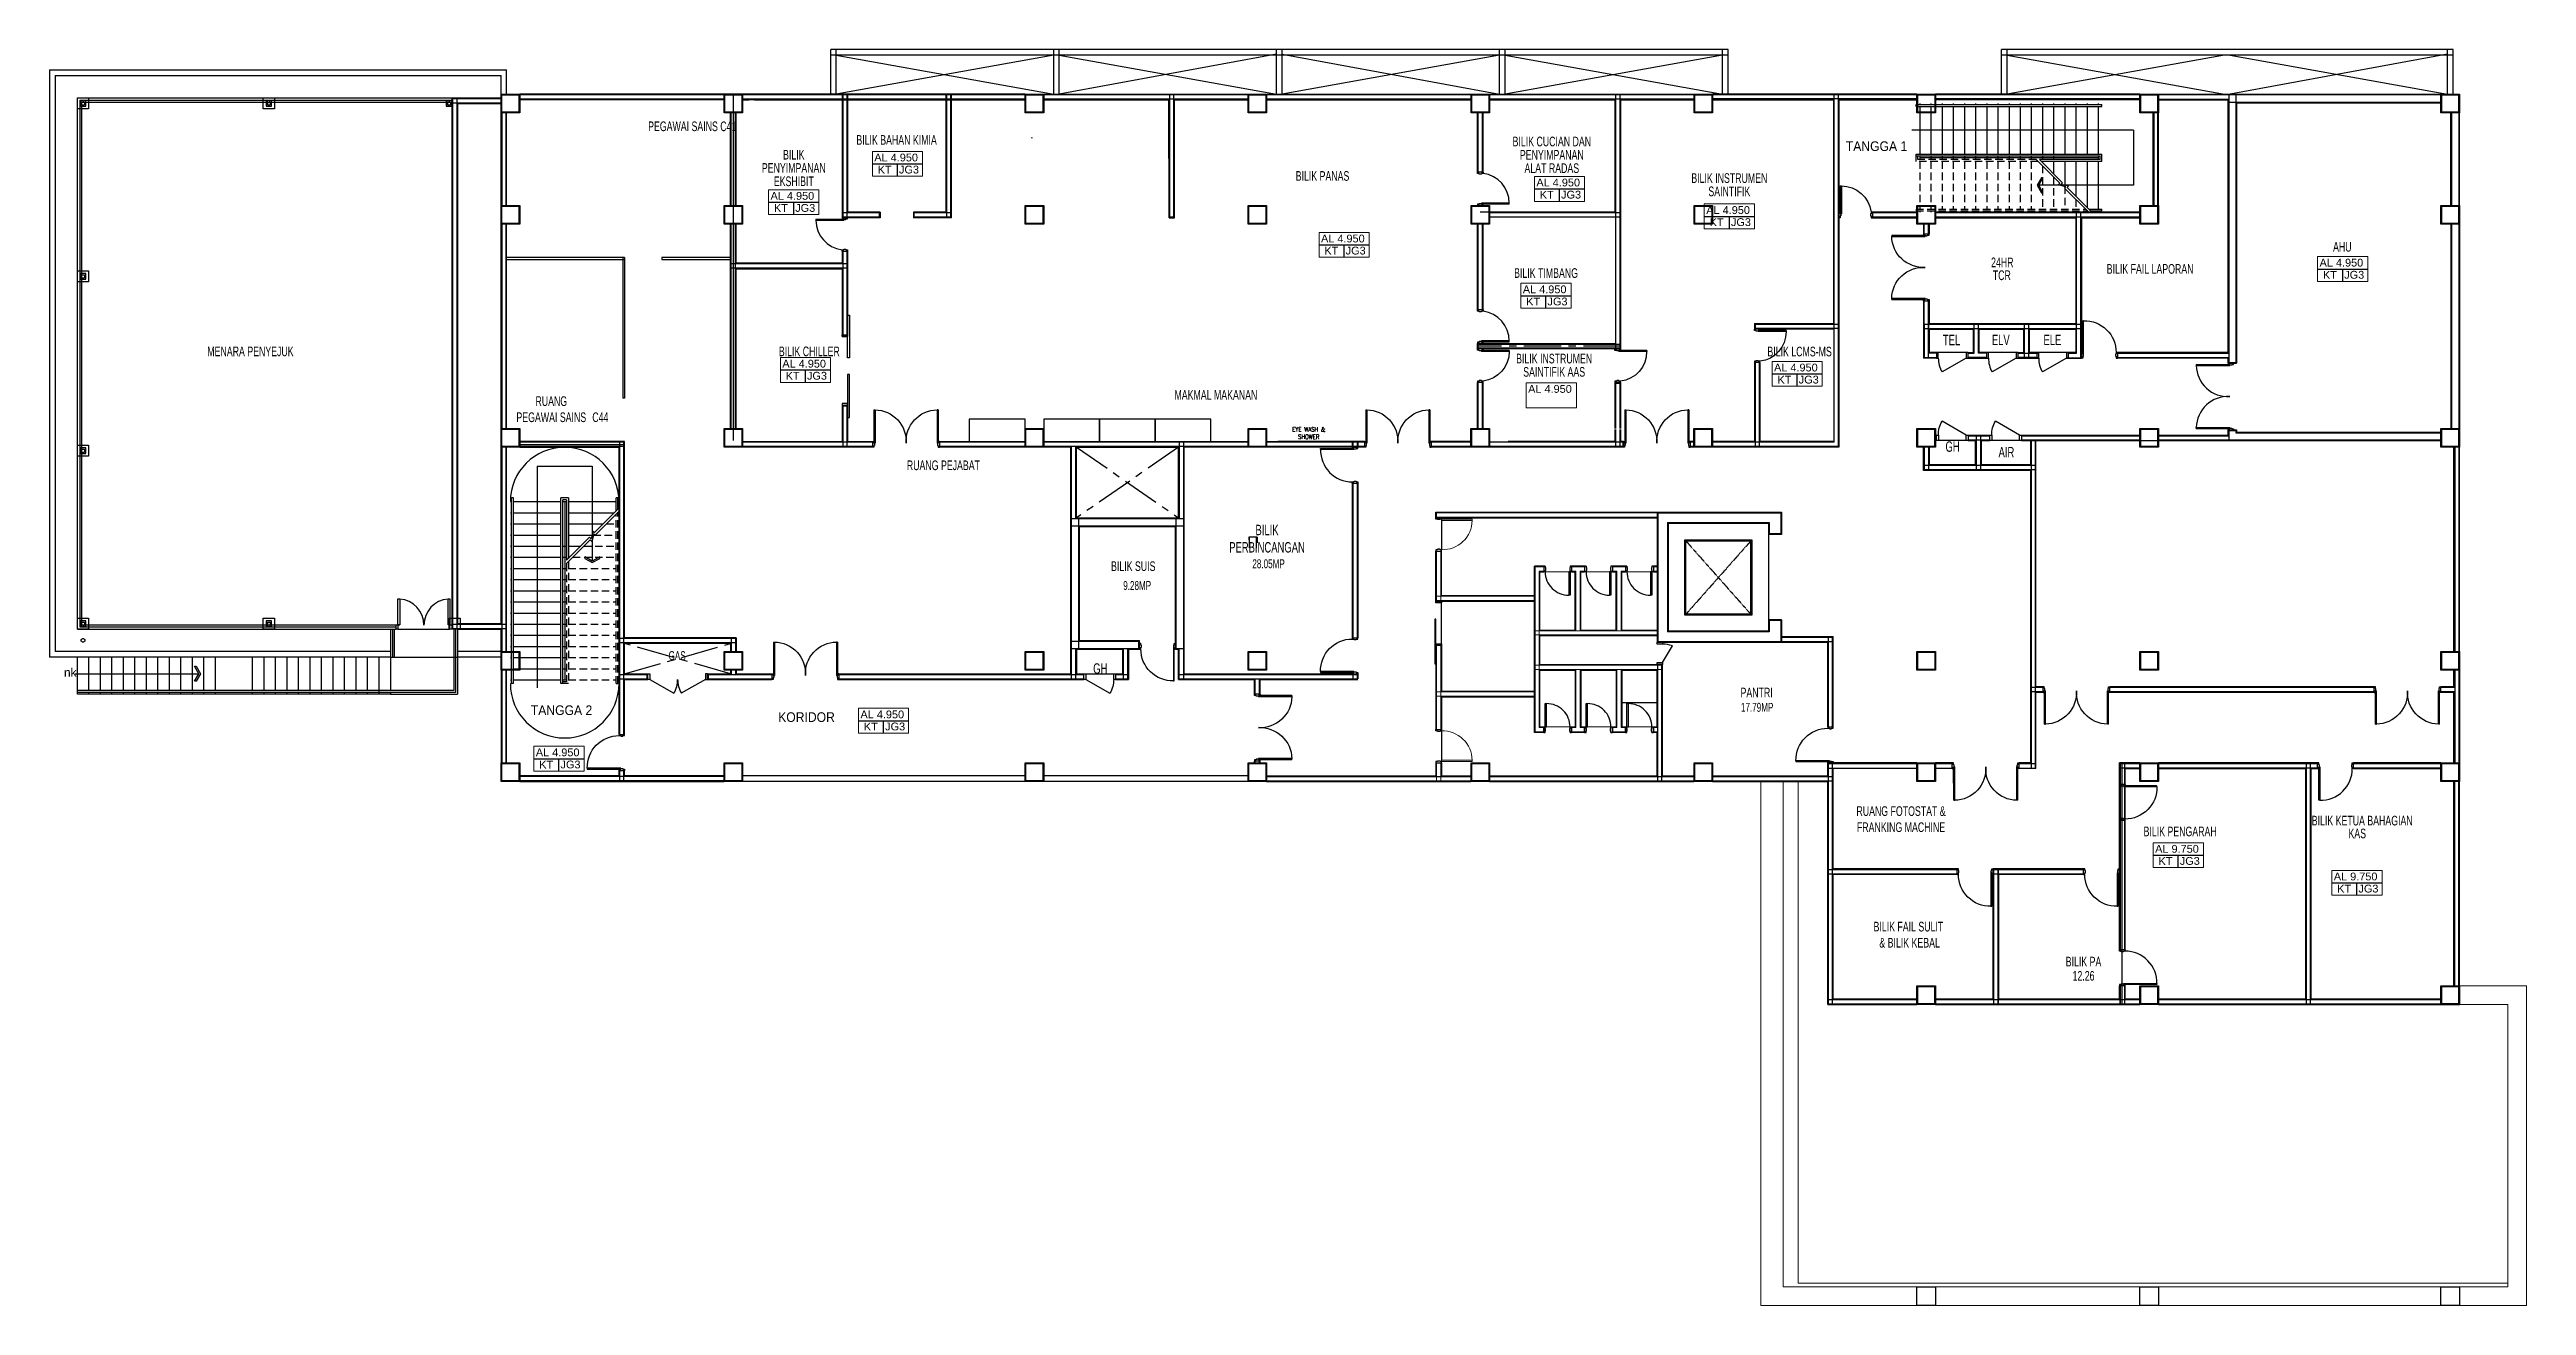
# Model space of a CAD drawing. Header units: millimetres. Extents: x 401562 to 564367, y -269451 to 12039.
# Drawn here: x 455993 to 522642, y -187115 to -153315 of the extents above; entities that cross this region are included whole.
import ezdxf

# ---------------------------------------------------------------- set-up
doc = ezdxf.new("R2010")
doc.units = ezdxf.units.MM
doc.header["$MEASUREMENT"] = 0
for name, pattern in [('CENTER', [2, 1.25, -0.25, 0.25, -0.25]), ('DASHDOT2', [0.5, 0.25, -0.125, 0, -0.125]), ('HIDDEN', [0.375, 0.25, -0.125])]:
    doc.linetypes.add(name, pattern=pattern)
doc.layers.add('A-FLOR-OTLN', color=6, linetype='Continuous', lineweight=9)
doc.layers.add('TEXT', color=7, linetype='Continuous', lineweight=9)
for name, color, linetype in [('C-door', 1, 'Continuous'), ('COL-1', 8, 'Continuous'), ('D1-winglass', 131, 'Continuous'), ('FITTING', 2, 'Continuous'), ('G2-text', 3, 'Continuous'), ('GRID', 9, 'Continuous'), ('GRID LINE', 252, 'Continuous'), ('Hatch-wall', 240, 'Continuous'), ('KODING', 7, 'Continuous'), ('Layer4', 2, 'Continuous'), ('Lift Fitting', 9, 'Continuous'), ('LIFTWALL', 3, 'Continuous'), ('LINE', 1, 'Continuous'), ('ROOF', 9, 'Continuous'), ('SILING', 8, 'Continuous'), ('STAIR', 7, 'Continuous'), ('TANGGA', 7, 'Continuous'), ('VPORT', 2, 'Continuous'), ('WALL', 3, 'Continuous'), ('WALLEXIST', 1, 'Continuous'), ('WIN', 4, 'Continuous')]:
    doc.layers.add(name, color=color, linetype=linetype)
doc.layers.get('VPORT').off()
doc.styles.add('ARIAL', font='arial.ttf', dxfattribs={"width": 0.65, "height": 1.6})
doc.styles.add('R1', font='ROMANS.shx', dxfattribs={"width": 0.75, "height": 200})
doc.styles.get("Standard").update_dxf_attribs({"font": 'arial.ttf'})

msp = doc.modelspace()

# ---------------------------------------------------------------- texts
at = {"layer": 'G2-text', "linetype": 'Continuous', "style": 'ARIAL', "width": 0.9}
for s, p in [('TANGGA 1', (504327, -156046, 224242)), ('TANGGA 2', (468943, -171225, 224242)), ('KORIDOR', (475599, -171411, 550406))]:
    msp.add_text(s, height=260, dxfattribs=at).set_placement(p)
at = {"layer": 'G2-text', "linetype": 'Continuous', "char_height": 260, "attachment_point": 5, "style": 'ARIAL'}
for s, width, insert in [('\\PPEGAWAI SAINS C41', 2266.17, (473287, -155166, 61159)), ('BILIK BAHAN KIMIA  ', 8206.96, (478785, -155748, 387324)), ('BILIK CUCIAN DAN ', 8206.96, (496416, -155791, 436123)), ('\\PPENYIMPANAN', 8206.96, (476019, -156286, 224242)), ('BILIK ', 8206.96, (476019, -156145, 224242)), ('\\PPENYIMPANAN', 8206.96, (496416, -155932, 436123)), ('ALAT RADAS ', 8206.96, (496416, -156509, 436123)), ('EKSHIBIT ', 8206.96, (476019, -156863, 224242)), ('BILIK INSTRUMEN ', 8206.96, (501193, -156776, 387324)), ('\\PSAINTIFIK', 8206.96, (501193, -156917, 387324)), ('AHU', 2912.8, (517687, -158627, 387324)), ('BILIK TIMBANG', 8206.96, (496261, -159332, 550406)), ('MENARA PENYEJUK', 8206.96, (461399, -161440, 983992)), ('BILIK CHILLER', 8206.96, (476437, -161440, 983992)), ('BILIK INSTRUMEN', 8206.96, (496479, -161634, 387324)), ('\\PSAINTIFIK AAS', 8206.96, (496479, -161775, 387324)), ('MAKMAL MAKANAN', 8206.96, (487378, -162610, 713489)), ('RUANG\\PPEGAWAI SAINS ', 2912.8, (469494, -162996, -326165)), ('\\PC44', 8206.96, (470814, -162995, -652329)), ('RUANG PEJABAT', 8206.96, (480045, -164506, 551353)), ('BILIK KETUA BAHAGIAN', 8206.96, (518222, -174068, 224242)), ('\\PKAS', 8206.96, (518089, -174197, 224242)), ('BILIK FAIL SULIT  & BILIK KEBAL', 2051.74, (506044, -177138, 224242))]:
    msp.add_mtext_dynamic_manual_height_columns(s, width=width, gutter_width=1, heights=[0], dxfattribs=dict(at, insert=insert))
at = {"layer": 'G2-text', "linetype": 'Continuous', "style": 'ARIAL'}
for s, insert, char_height, width, attachment_point in [('BILIK PANAS', (490246, -156719, 937731), 260, 8206.96, 5), ('24HR', (508538, -159043, -91518), 260, 2912.8, 5), ('TCR', (508525, -159392, -91518), 260, 2912.8, 5), ('BILIK FAIL LAPORAN', (512515, -159221), 260, 2912.8, 5), ('TEL', (506939, -160993), 280, 3532.61, 1), ('ELV', (508257, -160991), 280, 3532.61, 1), ('ELE', (509646, -160991), 280, 3532.61, 1), ('BILIK LCMS-MS', (503083, -161445, -288527), 260, 8206.96, 5), ('GH', (507009, -164145, 159042), 280, 3532.61, 7), ('AIR', (508437, -164292, 159042), 280, 3532.61, 7), ('BILIK \\PPERBINCANGAN ', (488753, -166480, 326165), 280, 3479.06, 5), ('BILIK SUIS', (485153, -167221), 260, 8206.96, 5), ('28.05MP', (488794, -167156, -188930), 240, 4007.21, 5), ('9.28MP', (485259, -167741, -188930), 240, 4007.21, 5), ('GAS', (472650, -169506, 387324), 240, 3532.61, 1), ('GH', (484076, -170117, 159042), 280, 3532.61, 7), ('PANTRI', (501927, -170620, 163082), 260, 2912.8, 5), ('17.79MP', (501941, -171019, -188930), 240, 4007.21, 5), ('RUANG FOTOSTAT & FRANKING MACHINE', (505813, -174029), 260, 2733.95, 5), ('BILIK PENGARAH', (513323, -174360, 224242), 260, 8206.96, 5), ('BILIK PA', (510723, -177861, 61160), 260, 8206.96, 5), ('12.26', (510723, -178245, 61160), 260, 8206.96, 5)]:
    msp.add_mtext(s, dxfattribs=dict(at, insert=insert, char_height=char_height, width=width, attachment_point=attachment_point))
at = {"layer": 'KODING', "color": 0, "linetype": 'Continuous', "char_height": 210, "width": 1404.66, "attachment_point": 8, "line_spacing_factor": 0.798462}
for s, insert in [('AL 4.950', (478773, -156329, -103189)), ('{\\fArial|b0|i0|c0|p34;KT}', (478465, -156654, -103189)), ('{\\fArial|b0|i0|c0|p34;JG3}', (479119, -156654, -103189)), ('AL 4.950', (475981, -157361, 224242)), ('AL 4.950', (496588, -157002, 224242)), ('{\\fArial|b0|i0|c0|p34;KT}', (496280, -157328, 224242)), ('{\\fArial|b0|i0|c0|p34;JG3}', (496934, -157328, 224242)), ('{\\fArial|b0|i0|c0|p34;KT}', (475673, -157686, 224242)), ('{\\fArial|b0|i0|c0|p34;JG3}', (476327, -157686, 224242)), ('AL 4.950', (501160, -157743, -103189)), ('{\\fArial|b0|i0|c0|p34;KT}', (500851, -158068, -103189)), ('{\\fArial|b0|i0|c0|p34;JG3}', (501505, -158068, -103189)), ('AL 4.950', (490793, -158509, -103189)), ('{\\fArial|b0|i0|c0|p34;KT}', (490484, -158834, -103189)), ('{\\fArial|b0|i0|c0|p34;JG3}', (491138, -158834, -103189)), ('AL 4.950', (517662, -159159, -266271)), ('{\\fArial|b0|i0|c0|p34;KT}', (517353, -159485, -266271)), ('{\\fArial|b0|i0|c0|p34;JG3}', (518007, -159485, -266271)), ('AL 4.950', (496223, -159877, -103189)), ('{\\fArial|b0|i0|c0|p34;KT}', (495915, -160203, -103189)), ('{\\fArial|b0|i0|c0|p34;JG3}', (496569, -160203, -103189)), ('AL 4.950', (476298, -161877, 326165)), ('AL 4.950', (502983, -161981, -452876)), ('{\\fArial|b0|i0|c0|p34;KT}', (475989, -162202, 326165)), ('{\\fArial|b0|i0|c0|p34;JG3}', (476643, -162202, 326165)), ('AL 4.950', (496366, -162556, -103189)), ('{\\fArial|b0|i0|c0|p34;KT}', (502675, -162306, -452876)), ('{\\fArial|b0|i0|c0|p34;JG3}', (503329, -162306, -452876)), ('AL 4.950', (478400, -171316, -103189)), ('{\\fArial|b0|i0|c0|p34;KT}', (478092, -171641, -103189)), ('{\\fArial|b0|i0|c0|p34;JG3}', (478746, -171641, -103189)), ('AL 4.950', (469665, -172338, -266271)), ('{\\fArial|b0|i0|c0|p34;KT}', (469357, -172664, -266271)), ('{\\fArial|b0|i0|c0|p34;JG3}', (470011, -172664, -266271)), ('AL 9.750', (513238, -174934, 61160)), ('{\\fArial|b0|i0|c0|p34;KT}', (512929, -175259, 61160)), ('{\\fArial|b0|i0|c0|p34;JG3}', (513583, -175259, 61160)), ('AL 9.750', (518045, -175678, 61160)), ('{\\fArial|b0|i0|c0|p34;KT}', (517736, -176004, 61160)), ('{\\fArial|b0|i0|c0|p34;JG3}', (518390, -176004, 61160))]:
    msp.add_mtext(s, dxfattribs=dict(at, insert=insert))
at = {"layer": 'STAIR', "color": 0, "linetype": 'Continuous', "style": 'ARIAL'}
msp.add_text('nk', height=230, dxfattribs=at).set_placement((456381, -170192, 326165))
at = {"layer": 'TEXT', "color": 2, "linetype": 'Continuous', "insert": (489875, -163797, 326165), "char_height": 120, "width": 2143.09, "attachment_point": 8, "rotation": 359.6984, "style": 'R1'}
msp.add_mtext('EYE WASH &\\PSHOWER', dxfattribs=at)

# ---------------------------------------------------------------- blocks, each defined once
blk = doc.blocks.new('P9')
at = {"layer": 'C-door', "color": 12}
for p, q in [((532183, 332523), (533083, 332523)), ((532183, 332523), (532183, 332493)), ((532183, 332493), (533083, 332493)), ((533038, 332560), (533038, 332560)), ((533038, 332560), (533188, 332560)), ((533038, 332560), (533038, 332525)), ((533038, 332525), (533085, 332525)), ((533083, 332523), (533083, 332493)), ((533085, 332525), (533085, 332510)), ((533085, 332510), (533141, 332510)), ((533141, 332525), (533188, 332525)), ((533141, 332510), (533141, 332525)), ((533188, 332525), (533188, 332560)), ((532183, 330827), (533083, 330827)), ((532183, 330797), (532183, 330827)), ((532183, 330797), (533083, 330797)), ((533038, 330760), (533038, 330795)), ((533038, 330795), (533085, 330795)), ((533038, 330760), (533038, 330760)), ((533038, 330760), (533188, 330760)), ((533083, 330797), (533083, 330827)), ((533085, 330810), (533141, 330810)), ((533085, 330795), (533085, 330810)), ((533085, 330795), (533085, 330810)), ((533141, 330810), (533141, 330795)), ((533141, 330795), (533188, 330795)), ((533188, 330795), (533188, 330760))]:
    blk.add_line(p, q, dxfattribs=at)
at = {"layer": 'Hatch-wall', "color": 1, "ltscale": 2}
for centre, start, end in [((533034, 332510), 181.12997, 273.29808), ((533034, 330810), 86.70192, 178.87003)]:
    blk.add_arc(centre, 851, start, end, dxfattribs=at)
blk = doc.blocks.new('A$C47EF7CED')
at = {"layer": 'GRID', "color": 9, "linetype": 'HIDDEN', "ltscale": 800}
for p, q in [((112, 1363), (112, 1513)), ((3393, 1363), (112, 1363)), ((162, 1413), (162, 1513)), ((3343, 1413), (162, 1413)), ((212, 1363), (212, 80)), ((512, 1363), (512, 80)), ((812, 1363), (812, 80)), ((1112, 1363), (1112, 80)), ((1412, 1363), (1412, 80)), ((1712, 1363), (1712, 80)), ((2012, 1363), (2012, 80)), ((2312, 1363), (2312, 80)), ((2612, 1363), (2612, 80)), ((2912, 1363), (2912, 80)), ((3212, 1363), (3212, 80)), ((3512, 1244), (3512, 80)), ((3812, 944), (3812, 80)), ((4112, 688), (4112, 80)), ((112, 80), (112, 30)), ((112, 80), (4676, 80)), ((112, 30), (4726, 30)), ((4412, 344), (4412, 80))]:
    blk.add_line(p, q, dxfattribs=at)
at = {"layer": 'LINE', "color": 1, "linetype": 'Continuous', "ltscale": 2000}
for p, q in [((112, 2895), (5112, 2895)), ((112, 2845), (112, 2895)), ((112, 2845), (5112, 2845)), ((5112, 2845), (5112, 2895)), ((112, 1513), (112, 1563)), ((112, 1563), (5112, 1563)), ((112, 1513), (5062, 1513)), ((5062, 1413), (3431, 1413)), ((5112, 1363), (3481, 1363)), ((5062, 1413), (5062, 1513)), ((5112, 1363), (5112, 1563)), ((4764, 80), (5112, 80)), ((4814, 30), (5112, 30)), ((5112, 30), (5112, 80))]:
    blk.add_line(p, q, dxfattribs=at)
at = {"layer": 'LINE', "color": 9, "linetype": 'Continuous', "ltscale": 2000}
for p, q in [((212, 2925), (212, 2895)), ((212, 2845), (212, 1563)), ((512, 2925), (512, 2895)), ((512, 2845), (512, 1563)), ((812, 2925), (812, 2895)), ((812, 2845), (812, 1563)), ((1112, 2925), (1112, 2895)), ((1112, 2845), (1112, 1563)), ((1412, 2925), (1412, 2895)), ((1412, 2845), (1412, 1563)), ((1712, 2925), (1712, 2895)), ((1712, 2845), (1712, 1563)), ((2012, 2925), (2012, 2895)), ((2012, 2845), (2012, 1563)), ((2312, 2925), (2312, 2895)), ((2312, 2845), (2312, 1563)), ((2612, 2925), (2612, 2895)), ((2612, 2845), (2612, 1563)), ((2912, 2925), (2912, 2895)), ((2912, 2845), (2912, 1563)), ((3212, 2925), (3212, 2895)), ((3212, 2845), (3212, 1563)), ((3512, 2925), (3512, 2895)), ((3512, 2845), (3512, 1563)), ((3812, 2925), (3812, 2895)), ((3812, 2845), (3812, 1563)), ((4112, 2925), (4112, 2895)), ((4112, 2845), (4112, 1563)), ((4412, 2925), (4412, 2895)), ((4412, 2845), (4412, 1563)), ((4712, 2925), (4712, 2895)), ((4712, 2845), (4712, 1563)), ((5012, 2925), (5012, 2895)), ((5012, 2845), (5012, 1563)), ((212, 1513), (212, 1413)), ((512, 1513), (512, 1413)), ((812, 1513), (812, 1413)), ((1112, 1513), (1112, 1413)), ((1412, 1513), (1412, 1413)), ((1712, 1513), (1712, 1413)), ((2012, 1513), (2012, 1413)), ((2312, 1513), (2312, 1413)), ((2612, 1513), (2612, 1413)), ((2912, 1513), (2912, 1413)), ((3212, 1513), (3212, 1413)), ((3512, 1513), (3512, 1413)), ((3512, 1363), (3512, 1332)), ((3812, 1513), (3812, 1413)), ((3812, 1363), (3812, 1032)), ((4112, 1363), (4112, 721)), ((4412, 1363), (4412, 432)), ((4712, 1363), (4712, 132)), ((5012, 1513), (5012, 1413)), ((5012, 1363), (5012, 80)), ((212, 30), (212, 0)), ((512, 30), (512, 0)), ((812, 30), (812, 0)), ((1112, 30), (1112, 0)), ((1412, 30), (1412, 0)), ((1712, 30), (1712, 0)), ((2012, 30), (2012, 0)), ((2312, 30), (2312, 0)), ((2612, 30), (2612, 0)), ((2912, 30), (2912, 0)), ((3212, 30), (3212, 0)), ((3512, 30), (3512, 0)), ((3812, 30), (3812, 0)), ((4112, 30), (4112, 0))]:
    blk.add_line(p, q, dxfattribs=at)
at = {"layer": 'LINE'}
blk.add_line((5012, 1463), (212, 1463), dxfattribs=at)
at = {"layer": 'STAIR', "color": 1}
for p, q in [((5962, 2204), (0, 2204)), ((5962, 2204), (5962, 721)), ((5962, 721), (3411, 721))]:
    blk.add_line(p, q, dxfattribs=at)
at = {"layer": 'STAIR', "color": 9, "linetype": 'Continuous'}
for points in [[(4756, 0), (4109, 647), (4144, 680), (3935, 731), (3980, 776), (3343, 1413)], [(4844, 0), (4181, 662), (4216, 696), (4007, 747), (4052, 792), (3431, 1413)]]:
    blk.add_lwpolyline(points, dxfattribs=at)
at = {"layer": 'STAIR', "color": 7}
blk.add_lwpolyline([(3526, 922), (3483, 922), (3368, 721), (3483, 521), (3526, 521), (3411, 721)], close=True, dxfattribs=at)
blk = doc.blocks.new('900DOOR')
at = {"layer": 'C-door', "color": 12}
for p, q in [((-67, 855), (-67, 105)), ((-37, 855), (-67, 855)), ((-37, 855), (-37, 150)), ((-900, 150), (-865, 150)), ((-900, 150), (-900, 0)), ((-865, 150), (-865, 103)), ((-865, 103), (-850, 103)), ((-865, 47), (-865, 0)), ((-850, 47), (-865, 47)), ((-850, 103), (-850, 47)), ((-37, 105), (-67, 105)), ((-50, 103), (-50, 47)), ((-35, 103), (-50, 103)), ((-50, 47), (-35, 47)), ((-37, 150), (-37, 105)), ((0, 150), (-35, 150)), ((-35, 150), (-35, 103)), ((-35, 47), (-35, 0)), ((-35, 0), (0, 0)), ((0, 150), (0, 150)), ((0, 150), (0, 0)), ((-865, 0), (-900, 0))]:
    blk.add_line(p, q, dxfattribs=at)
at = {"layer": 'Hatch-wall', "color": 1, "ltscale": 2}
blk.add_arc((-72, 54), 799, 89.6306, 173.07434, dxfattribs=at)
blk = doc.blocks.new('PP')
at = {"layer": 'C-door', "color": 12}
for p, q in [((245161, -8207, 168716), (245161, -8057, 168716)), ((245196, -8057, 168716), (245161, -8057, 168716)), ((245161, -8207, 168716), (245161, -8207, 168716)), ((245161, -8207, 168716), (245196, -8207, 168716)), ((245196, -8104, 168716), (245196, -8057, 168716)), ((245211, -8104, 168716), (245196, -8104, 168716)), ((245211, -8160, 168716), (245211, -8104, 168716)), ((246081, -8160, 168715), (246081, -8104, 168715)), ((246081, -8104, 168715), (246096, -8104, 168715)), ((246096, -8160, 168715), (246081, -8160, 168715)), ((246096, -8057, 168715), (246131, -8057, 168715)), ((246096, -8104, 168715), (246096, -8057, 168715)), ((246096, -8207, 168715), (246096, -8160, 168715)), ((246131, -8207, 168715), (246096, -8207, 168715)), ((246131, -8207, 168715), (246131, -8057, 168715))]:
    blk.add_line(p, q, dxfattribs=at)
at = {"layer": 'C-door', "color": 12, "elevation": 168716}
blk.add_lwpolyline([(245222, -8162), (245222, -9062), (245198, -9062), (245198, -8162)], close=True, dxfattribs=at)
at = {"layer": 'Hatch-wall', "color": 1, "ltscale": 2}
blk.add_arc((245244, -8210, 168715), 852, 268.50619, 0.20222, dxfattribs=at)
blk = doc.blocks.new('A$C4CDB5369')
at = {"layer": 'Hatch-wall', "color": 1, "ltscale": 2}
for p, q in [((750, 750), (375, 1399)), ((750, 1550), (750, 1500)), ((900, 1550), (750, 1550)), ((750, 1500), (900, 1500)), ((900, 1500), (900, 1550)), ((900, 750), (750, 750)), ((750, 750), (750, 700)), ((750, 700), (900, 700)), ((900, 700), (900, 750))]:
    blk.add_line(p, q, dxfattribs=at)
blk.add_arc((750, 750), 750, 90, 120.00073, dxfattribs=at)
at = {"layer": 'LINE', "color": 9, "linetype": 'Continuous', "ltscale": 2000}
blk.add_line((900, 750), (900, 1500), dxfattribs=at)
blk = doc.blocks.new('+9.00m$0$X_t_box_+17-5(26-3-07)$0$JAMB')
blk.add_lwpolyline([(0, 150), (38, 150), (38, 112), (50, 112), (50, 38), (38, 38), (38, 0), (0, 0)], close=True)
blk = doc.blocks.new('A$C350F3D67')
at = {"layer": 'C-door', "linetype": 'Continuous', "lineweight": 0}
for p, q in [((611, 900), (761, 900)), ((611, 0), (761, 0))]:
    blk.add_line(p, q, dxfattribs=at)
blk.add_lwpolyline([(761, 862), (761, 824), (1585, 824), (1585, 862)], close=True, dxfattribs=at)
blk.add_arc((792, 830), 792, 267.7288, 359.58227, dxfattribs=at)
at = {"layer": 'C-door', "linetype": 'Continuous', "lineweight": 0, "rotation": 270}
blk.add_blockref('+9.00m$0$X_t_box_+17-5(26-3-07)$0$JAMB', (611, 900), dxfattribs=at)
at = {"layer": 'C-door', "linetype": 'Continuous', "lineweight": 0, "xscale": -1, "rotation": 270}
blk.add_blockref('+9.00m$0$X_t_box_+17-5(26-3-07)$0$JAMB', (611, 0), dxfattribs=at)
blk = doc.blocks.new('A$C28FE47DC')
at = {"layer": 'C-door'}
for p, q in [((0, 779), (0, 629)), ((40, 779), (0, 779)), ((40, 779), (40, 743)), ((50, 743), (40, 743)), ((50, 743), (50, 665)), ((700, 743), (700, 665)), ((700, 743), (710, 743)), ((750, 779), (710, 779)), ((710, 779), (710, 743)), ((750, 779), (750, 629)), ((40, 629), (0, 629)), ((50, 665), (40, 665)), ((40, 665), (40, 629)), ((673, 629), (673, 0)), ((710, 629), (673, 629)), ((710, 0), (673, 0)), ((700, 665), (710, 665)), ((710, 665), (710, 629)), ((750, 629), (710, 629)), ((710, 629), (710, 0))]:
    blk.add_line(p, q, dxfattribs=at)
blk.add_arc((668, 628), 628, 179.91288, 270.47503, dxfattribs=at)
blk = doc.blocks.new('A$C619F5F31')
at = {"layer": 'C-door', "color": 12}
for p, q in [((0, 849, 0), (35, 849, 0)), ((0, 849, 0), (0, 699, 0)), ((35, 699, 0), (0, 699, 0)), ((35, 849, 0), (35, 802, 0)), ((35, 802, 0), (50, 802, 0)), ((35, 746, 0), (35, 699, 0)), ((50, 746, 0), (35, 746, 0)), ((50, 802, 0), (50, 746, 0)), ((920, 802), (920, 746)), ((920, 802), (935, 802)), ((920, 746), (935, 746)), ((970, 849), (935, 849)), ((935, 849), (935, 802)), ((935, 746), (935, 699)), ((935, 699), (970, 699)), ((970, 849), (970, 849)), ((970, 849), (970, 699))]:
    blk.add_line(p, q, dxfattribs=at)
blk.add_lwpolyline([(910, 804), (910, 1704), (933, 1704), (933, 804)], close=True, dxfattribs=at)
at = {"layer": 'Hatch-wall', "color": 1, "ltscale": 2}
blk.add_arc((887, 852, 0), 852, 88.50619, 180.20222, dxfattribs=at)
blk = doc.blocks.new('A$C7D121B3B')
at = {"layer": 'WIN', "linetype": 'Continuous'}
blk.add_line((707, 705), (757, 705), dxfattribs=at)
for points in [[(707, 1405), (757, 1405), (757, 705), (707, 705)], [(2057, 1405), (2107, 1405), (2107, 705), (2057, 705)], [(657, 705), (707, 705), (707, 592), (657, 592)], [(2107, 705), (2157, 705), (2157, 592), (2107, 592)]]:
    blk.add_lwpolyline(points, close=True, dxfattribs=at)
at = {"layer": 'WIN', "color": 9, "linetype": 'Continuous'}
for centre, start, end in [((703, 703), 0.11712, 85.64068), ((2110, 703), 94.35932, 179.88288)]:
    blk.add_arc(centre, 703, start, end, dxfattribs=at)
blk = doc.blocks.new('A$C208C13F9')
at = {"layer": 'FITTING', "color": 4}
for p, q in [((750, 725), (750, 2750)), ((750, 2750), (2550, 2750)), ((775, 750), (775, 2725)), ((775, 2725), (2525, 2725)), ((2525, 750), (2525, 2725)), ((2550, 2750), (2550, 725)), ((2550, 725), (750, 725)), ((2525, 750), (775, 750))]:
    blk.add_line(p, q, dxfattribs=at)
at = {"layer": 'Lift Fitting', "linetype": 'DASHDOT2'}
for p, q in [((775, 2725), (2525, 750)), ((2525, 2725), (775, 750))]:
    blk.add_line(p, q, dxfattribs=at)
at = {"layer": 'LIFTWALL'}
for p, q in [((18, 3482), (3332, 3482)), ((18, 3482), (18, 18)), ((3332, 3482), (3332, 2918)), ((282, 3218), (3018, 3218)), ((282, 3218), (282, 282)), ((3018, 3218), (3018, 2918)), ((3332, 2918), (3018, 2918)), ((18, 18), (3332, 18)), ((3018, 282), (282, 282)), ((3018, 582), (3018, 282)), ((3332, 582), (3018, 582)), ((3332, 582), (3332, 18))]:
    blk.add_line(p, q, dxfattribs=at)
at = {"layer": 'LINE', "color": 9, "linetype": 'Continuous', "ltscale": 2000}
for p, q in [((0, 3500), (3350, 3500)), ((0, 3500), (0, 0)), ((3350, 3500), (3350, 2900)), ((300, 3200), (3000, 3200)), ((300, 3200), (300, 300)), ((3000, 3200), (3000, 2900)), ((3350, 2900), (3000, 2900)), ((0, 0), (3350, 0)), ((3000, 300), (300, 300)), ((3000, 600), (3000, 300)), ((3350, 600), (3000, 600)), ((3350, 600), (3350, 0))]:
    blk.add_line(p, q, dxfattribs=at)

# ---------------------------------------------------------------- linework, layer by layer
at = {"color": 9}
msp.add_line((482418, -155677), (482426, -155696), dxfattribs=at)
at = {"color": 4}
msp.add_line((499248, -170896), (498298, -170896), dxfattribs=at)
at = {"layer": 'A-FLOR-OTLN', "color": 9, "linetype": 'Continuous', "ltscale": 12}
for p, q in [((496871, -167370), (496238, -167370)), ((497971, -167370), (497338, -167370)), ((499071, -167370), (498438, -167370)), ((496275, -171546), (496908, -171546)), ((497375, -171546), (498008, -171546)), ((498475, -171546), (499108, -171546))]:
    msp.add_line(p, q, dxfattribs=at)
at = {"layer": 'A-FLOR-OTLN', "color": 4, "linetype": 'Continuous', "ltscale": 12}
for p, q in [((502041, -173015), (502041, -187115)), ((502641, -173015), (502641, -186615)), ((503041, -173015), (503041, -186515)), ((520842, -178515), (522642, -178515)), ((522642, -178515), (522642, -187115)), ((520842, -179015), (522142, -179015)), ((522142, -179015), (522142, -186615)), ((522142, -179015), (522142, -186615)), ((522142, -186615), (502641, -186615)), ((522142, -186515), (503041, -186515)), ((522642, -187115), (502041, -187115))]:
    msp.add_line(p, q, dxfattribs=at)
at = {"layer": 'A-FLOR-OTLN', "color": 6, "linetype": 'Continuous', "ltscale": 12}
for points in [[(468167, -154540), (468618, -154540), (468618, -154990), (468167, -154990)], [(474167, -154540), (474618, -154540), (474618, -154990), (474167, -154990)], [(482267, -154540), (482718, -154540), (482718, -154990), (482267, -154990)], [(488267, -154540), (488718, -154540), (488718, -154990), (488267, -154990)], [(494267, -154540), (494718, -154540), (494718, -154990), (494267, -154990)], [(500267, -154540), (500718, -154540), (500718, -154990), (500267, -154990)], [(500267, -154540), (500718, -154540), (500718, -154990), (500267, -154990)], [(506267, -154540), (506718, -154540), (506718, -154990), (506267, -154990)], [(512267, -154540), (512718, -154540), (512718, -154990), (512267, -154990)], [(520366, -154540), (520817, -154540), (520817, -154990), (520366, -154990)], [(468167, -157540), (468618, -157540), (468618, -157990), (468167, -157990)], [(474167, -157540), (474618, -157540), (474618, -157990), (474167, -157990)], [(482267, -157540), (482718, -157540), (482718, -157990), (482267, -157990)], [(488267, -157540), (488718, -157540), (488718, -157990), (488267, -157990)], [(494267, -157540), (494718, -157540), (494718, -157990), (494267, -157990)], [(500267, -157540), (500718, -157540), (500718, -157990), (500267, -157990)], [(500267, -157540), (500718, -157540), (500718, -157990), (500267, -157990)], [(506267, -157540), (506718, -157540), (506718, -157990), (506267, -157990)], [(512266, -157540), (512717, -157540), (512717, -157990), (512266, -157990)], [(520366, -157540), (520817, -157540), (520817, -157990), (520366, -157990)], [(468167, -163540), (468618, -163540), (468618, -163990), (468167, -163990)], [(474167, -163540), (474618, -163540), (474618, -163990), (474167, -163990)], [(474167, -163540), (474618, -163540), (474618, -163990), (474167, -163990)], [(482267, -163540), (482718, -163540), (482718, -163990), (482267, -163990)], [(488267, -163540), (488718, -163540), (488718, -163990), (488267, -163990)], [(494266, -163540), (494717, -163540), (494717, -163990), (494266, -163990)], [(500266, -163540), (500717, -163540), (500717, -163990), (500266, -163990)], [(506266, -163540), (506717, -163540), (506717, -163990), (506266, -163990)], [(512267, -163540), (512718, -163540), (512718, -163990), (512267, -163990)], [(520366, -163540), (520817, -163540), (520817, -163990), (520366, -163990)], [(468167, -169540), (468618, -169540), (468618, -169990), (468167, -169990)], [(474167, -169540), (474618, -169540), (474618, -169990), (474167, -169990)], [(482267, -169540), (482718, -169540), (482718, -169990), (482267, -169990)], [(488267, -169540), (488718, -169540), (488718, -169990), (488267, -169990)], [(506267, -169540), (506718, -169540), (506718, -169990), (506267, -169990)], [(512267, -169540), (512718, -169540), (512718, -169990), (512267, -169990)], [(520366, -169540), (520817, -169540), (520817, -169990), (520366, -169990)], [(468167, -172540), (468618, -172540), (468618, -172990), (468167, -172990)], [(474167, -172540), (474618, -172540), (474618, -172990), (474167, -172990)], [(482267, -172540), (482718, -172540), (482718, -172990), (482267, -172990)], [(488267, -172540), (488718, -172540), (488718, -172990), (488267, -172990)], [(494267, -172540), (494718, -172540), (494718, -172990), (494267, -172990)], [(500267, -172540), (500718, -172540), (500718, -172990), (500267, -172990)], [(506266, -172540), (506717, -172540), (506717, -172990), (506266, -172990)], [(512267, -172540), (512718, -172540), (512718, -172990), (512267, -172990)], [(520366, -172540), (520817, -172540), (520817, -172990), (520366, -172990)], [(520366, -172540), (520817, -172540), (520817, -172990), (520366, -172990)], [(506266, -178540), (506717, -178540), (506717, -178990), (506266, -178990)], [(512266, -178540), (512717, -178540), (512717, -178990), (512266, -178990)], [(520366, -178540), (520817, -178540), (520817, -178990), (520366, -178990)]]:
    msp.add_lwpolyline(points, close=True, dxfattribs=at)
at = {"layer": 'COL-1', "color": 9, "linetype": 'Continuous'}
for points in [[(456818, -154840), (456968, -154840), (456968, -154690), (456818, -154690)], [(461818, -154840), (461968, -154840), (461968, -154690), (461818, -154690)], [(466668, -154840), (466818, -154840), (466818, -154690), (466668, -154690)], [(456818, -159495), (456968, -159495), (456968, -159345), (456818, -159345)], [(456818, -164185), (456968, -164185), (456968, -164035), (456818, -164035)], [(456818, -168840), (456968, -168840), (456968, -168690), (456818, -168690)], [(461818, -168840), (461968, -168840), (461968, -168690), (461818, -168690)]]:
    msp.add_lwpolyline(points, close=True, dxfattribs=at)
at = {"layer": 'GRID'}
for p, q in [((477162, -153465), (483012, -154515)), ((483012, -153465), (477162, -154515)), ((489012, -153437), (483162, -154515)), ((483162, -153465), (489012, -154515)), ((489162, -153437), (495012, -154515)), ((495012, -153466), (489162, -154515)), ((495162, -153466), (501012, -154515)), ((501012, -153467), (495162, -154515)), ((514517, -153467), (508666, -154516)), ((508667, -153466), (514516, -154516)), ((520516, -153438), (514666, -154516)), ((514666, -153467), (520516, -154516))]:
    msp.add_line(p, q, dxfattribs=at)
at = {"layer": 'GRID', "linetype": 'CENTER', "ltscale": 800}
for p, q in [((498265, -161301), (494435, -161301)), ((483627, -164015), (486373, -165920)), ((486373, -164015), (483627, -165920)), ((471468, -170115), (474317, -169300)), ((474317, -170115), (471468, -169300))]:
    msp.add_line(p, q, dxfattribs=at)
at = {"layer": 'GRID LINE', "color": 1, "ltscale": 250}
for points in [[(480742, -163265), (480742, -163865), (482242, -163865), (482242, -163265)], [(482743, -163265), (482743, -163865), (484243, -163865), (484243, -163265)], [(484243, -163265), (484243, -163865), (485743, -163865), (485743, -163265)], [(485743, -163265), (485743, -163865), (487243, -163865), (487243, -163265)]]:
    msp.add_lwpolyline(points, close=True, dxfattribs=at)
at = {"layer": 'Hatch-wall', "color": 1, "ltscale": 2}
for p, q in [((506765, -161468), (506765, -161618)), ((506815, -161468), (506765, -161468)), ((506765, -161618), (506815, -161618)), ((506815, -161618), (506815, -161468)), ((507565, -161618), (506916, -161993)), ((507615, -161468), (507565, -161468)), ((507565, -161468), (507565, -161618)), ((507565, -161618), (507615, -161618)), ((507615, -161618), (507615, -161468)), ((508115, -161468), (508115, -161618)), ((508165, -161468), (508115, -161468)), ((508115, -161618), (508165, -161618)), ((508165, -161618), (508165, -161468)), ((508915, -161618), (508266, -161993)), ((508965, -161468), (508915, -161468)), ((508915, -161468), (508915, -161618)), ((508915, -161618), (508965, -161618)), ((508965, -161618), (508965, -161468)), ((499248, -169264), (499398, -169264)), ((499248, -169314), (499248, -169264)), ((499398, -169264), (499398, -169314)), ((499398, -169314), (499248, -169314)), ((499248, -169864), (499248, -169814)), ((499248, -169814), (499398, -169814)), ((499398, -169864), (499248, -169864)), ((499398, -169814), (499659, -169361)), ((499398, -169814), (499398, -169864)), ((472093, -170265), (472093, -170115)), ((472093, -170115), (472143, -170115)), ((472143, -170265), (472093, -170265)), ((472143, -170115), (472143, -170265)), ((472143, -170265), (472792, -170640)), ((473643, -170265), (472993, -170640)), ((473693, -170115), (473643, -170115)), ((473643, -170115), (473643, -170265)), ((473643, -170265), (473693, -170265)), ((473693, -170265), (473693, -170115))]:
    msp.add_line(p, q, dxfattribs=at)
for centre, start, end in [((507565, -161618), 180, 210.00073), ((508915, -161618), 180, 210.00073), ((499398, -170064), 69.59339, 90), ((472143, -170265), 329.99927, 0), ((473643, -170265), 180, 210.00073)]:
    msp.add_arc(centre, 750, start, end, dxfattribs=at)
at = {"layer": 'KODING', "color": 1, "linetype": 'Continuous'}
for p, q in [((478133, -156392), (479483, -156392)), ((478808, -156727), (478808, -156392)), ((495948, -157065), (497298, -157065)), ((496623, -157401), (496623, -157065)), ((475341, -157424), (476691, -157424)), ((476016, -157759), (476016, -157424)), ((500519, -157806), (501870, -157806)), ((501195, -158141), (501195, -157806)), ((490152, -158571), (491503, -158571)), ((490827, -158907), (490827, -158571)), ((517021, -159222), (518372, -159222)), ((517697, -159557), (517697, -159222)), ((495583, -159940), (496933, -159940)), ((496258, -160276), (496258, -159940)), ((475657, -161939, 326165), (477008, -161939, 326165)), ((476333, -162275, 326165), (476333, -161939, 326165)), ((502343, -162044), (503693, -162044)), ((503018, -162379), (503018, -162044)), ((477760, -171379), (479110, -171379)), ((478435, -171714), (478435, -171379)), ((469025, -172401), (470375, -172401)), ((469700, -172736), (469700, -172401)), ((512597, -174996), (513948, -174996)), ((513273, -175332), (513273, -174996)), ((517404, -175741), (518755, -175741)), ((518080, -176076), (518080, -175741))]:
    msp.add_line(p, q, dxfattribs=at)
at = {"layer": 'KODING', "color": 7, "linetype": 'Continuous', "lineweight": 20}
for points in [[(479483, -156727), (479483, -156056), (478133, -156056), (478133, -156727)], [(476691, -157759), (476691, -157089), (475341, -157089), (475341, -157759)], [(497298, -157401), (497298, -156730), (495948, -156730), (495948, -157401)], [(501870, -158141), (501870, -157471), (500519, -157471), (500519, -158141)], [(491503, -158907), (491503, -158236), (490152, -158236), (490152, -158907)], [(518372, -159557), (518372, -158887), (517021, -158887), (517021, -159557)], [(496933, -160276), (496933, -159605), (495583, -159605), (495583, -160276)], [(503693, -162379), (503693, -161708), (502343, -161708), (502343, -162379)], [(497076, -162954), (497076, -162283), (495725, -162283), (495725, -162954)], [(479110, -171714), (479110, -171044), (477760, -171044), (477760, -171714)], [(470375, -172736), (470375, -172066), (469025, -172066), (469025, -172736)], [(513948, -175332), (513948, -174661), (512597, -174661), (512597, -175332)], [(518755, -176076), (518755, -175406), (517404, -175406), (517404, -176076)]]:
    msp.add_lwpolyline(points, close=True, dxfattribs=at)
at = {"layer": 'KODING', "color": 7, "linetype": 'Continuous', "lineweight": 20, "elevation": 326165}
msp.add_lwpolyline([(477008, -162275), (477008, -161604), (475657, -161604), (475657, -162275)], close=True, dxfattribs=at)
at = {"layer": 'Layer4', "color": 7}
for p, q in [((496198, -171546), (496198, -171696)), ((496948, -171546), (496948, -171696)), ((497298, -171546), (497298, -171696)), ((498048, -171546), (498048, -171696)), ((498398, -171546), (498398, -171696)), ((499148, -171546), (499148, -171696))]:
    msp.add_line(p, q, dxfattribs=at)
at = {"layer": 'LINE', "color": 9, "linetype": 'Continuous', "ltscale": 2000}
for p, q in [((466818, -154615), (466818, -168915)), ((466818, -154615), (468142, -154615)), ((474318, -154515), (474318, -154515)), ((474393, -163840), (474393, -154515)), ((474468, -154515), (474468, -154515)), ((477318, -154515), (477318, -157840)), ((477468, -154515), (477468, -157690)), ((480116, -157690), (480116, -154515)), ((480266, -157840), (480266, -154515)), ((512242, -154515), (506743, -154515)), ((512743, -154515), (520341, -154515)), ((466968, -154765), (466968, -168765)), ((466968, -154765), (468142, -154765)), ((468142, -157515), (468142, -155015)), ((468292, -157515), (468292, -155015)), ((474318, -157515), (474318, -155015)), ((474468, -157515), (474468, -155015)), ((480441, -154665), (481613, -154665)), ((503992, -154665), (503992, -160690)), ((504142, -154665), (504142, -164015)), ((512242, -154665), (506743, -154665)), ((512593, -157515), (512593, -155015)), ((512743, -154665), (514611, -154665)), ((512743, -157515), (512743, -155015)), ((514612, -161468), (514611, -154665)), ((514842, -154745), (520341, -154745)), ((520611, -157515), (520611, -155015)), ((520843, -157515), (520842, -155015)), ((505042, -157840), (506242, -157840)), ((506743, -157840), (510517, -157840)), ((510516, -157840), (510516, -160690)), ((510666, -157840), (510666, -161618)), ((510667, -157840), (512241, -157840)), ((468142, -163515), (468142, -158015)), ((468292, -163515), (468292, -158015)), ((474318, -163515), (474318, -158015)), ((474468, -159065), (474468, -158015)), ((506417, -158015), (506417, -158277)), ((506567, -158015), (506567, -158277)), ((520612, -163515), (520612, -158015)), ((477318, -159065, 326165), (474468, -159065, 326165)), ((474468, -163515), (474468, -159215)), ((474468, -159215, 326165), (477318, -159215, 326165)), ((477318, -158740), (477318, -159065)), ((477318, -159215), (477318, -160990)), ((477468, -158740), (477468, -160990)), ((506417, -160077), (506417, -161618)), ((506567, -160077), (506567, -160690)), ((506417, -160690), (506417, -161618)), ((506567, -160690), (510517, -160690)), ((506567, -160840), (507767, -160840)), ((506567, -160840), (506567, -161468)), ((507767, -161468), (507767, -160840)), ((507917, -160840), (509117, -160840)), ((507917, -161468), (507917, -160840)), ((509117, -161468), (509117, -160840)), ((509267, -161468), (509267, -160840)), ((509267, -160840), (510517, -160840)), ((510517, -160840), (510517, -161468)), ((506767, -161618), (506417, -161618)), ((506765, -161468), (506567, -161468)), ((507565, -161468), (506815, -161468)), ((507615, -161468), (507767, -161468)), ((507615, -161618), (508115, -161618)), ((508115, -161468), (507917, -161468)), ((508915, -161468), (508165, -161468)), ((508965, -161468), (509117, -161468)), ((508965, -161618), (509467, -161618)), ((509467, -161468), (509267, -161468)), ((509517, -161468), (509356, -161468)), ((509517, -161618), (509356, -161618)), ((510517, -161468), (510267, -161468)), ((510667, -161618), (510267, -161618)), ((510317, -161618), (510667, -161618)), ((514611, -161468), (511636, -161468)), ((514611, -161618), (511636, -161618)), ((514612, -161754), (514612, -161618)), ((477318, -162890, 326165), (477318, -163865, 326165)), ((477468, -162890, 248726), (477468, -163865, 336831)), ((471468, -163865), (468643, -163865)), ((468643, -163940), (471468, -163940)), ((471468, -169150), (471468, -163865)), ((506767, -163840), (506742, -163840)), ((507617, -163690), (508202, -163690)), ((507617, -163840), (507817, -163840)), ((507817, -164490), (507817, -163840)), ((507967, -163822), (507967, -164490)), ((507967, -163840), (508202, -163840)), ((509052, -163690), (512242, -163690)), ((509052, -163840), (520341, -163840)), ((509292, -163822), (509292, -164490)), ((509442, -170465), (509442, -163822)), ((512743, -163690), (514612, -163690)), ((514612, -163690), (514612, -163554)), ((514842, -163610), (520341, -163610)), ((520842, -163865), (520842, -163865)), ((468142, -168765), (468142, -164015)), ((468292, -169515), (468292, -164015)), ((468643, -164015), (471318, -164015)), ((471318, -171745), (471318, -164015)), ((483477, -170115), (483477, -164015)), ((483627, -165920), (483627, -164015)), ((506417, -164640), (506417, -164015)), ((506567, -164015), (506567, -164490)), ((509292, -164640), (506417, -164640)), ((509292, -164640), (509292, -172515)), ((493298, -165914), (493298, -165764)), ((493298, -165764), (499248, -165764)), ((493298, -165914), (499248, -165914)), ((483707, -169220), (483707, -166150)), ((488259, -166440), (488259, -166510)), ((502248, -166364), (502248, -168664)), ((493298, -168157), (493298, -166814)), ((493448, -168007), (493448, -166814)), ((496198, -167220), (495948, -167220)), ((495948, -171696), (495948, -167220)), ((497298, -167220), (496948, -167220)), ((498398, -167220), (498048, -167220)), ((499248, -167220), (499148, -167220)), ((496098, -167370), (496198, -167370)), ((496098, -168938), (496098, -167370)), ((496948, -167370), (497048, -167370)), ((497048, -168938), (497048, -167370)), ((497198, -167370), (497298, -167370)), ((497198, -168938), (497198, -167370)), ((498048, -167370), (498148, -167370)), ((498148, -168938), (498148, -167370)), ((498298, -167370), (498398, -167370)), ((498298, -168938), (498298, -167370)), ((499148, -167370), (499248, -167370)), ((493298, -168157), (495948, -168157)), ((493448, -168007), (495948, -168007)), ((466968, -168765), (468142, -168765)), ((466968, -168915), (468142, -168915)), ((468142, -169515), (468142, -168915)), ((474467, -169150), (471468, -169150)), ((474467, -169150), (474467, -169515)), ((496098, -168938), (497048, -168938)), ((496098, -169088), (499248, -169088)), ((496098, -169864), (496098, -169088)), ((497198, -168938), (498148, -168938)), ((498298, -168938), (499248, -168938)), ((502598, -169114), (503991, -169114)), ((502598, -169264), (503841, -169264)), ((474317, -169300), (471468, -169300)), ((471468, -170115), (471468, -169300)), ((471468, -170115), (471468, -169300)), ((474317, -169300), (474317, -169515)), ((483627, -169450), (483627, -170115)), ((484877, -170115), (484877, -169450)), ((485027, -169450), (485027, -170265)), ((493298, -169359), (493298, -171615)), ((493448, -169357), (493448, -170584)), ((496098, -169864), (499398, -169864)), ((468292, -172515), (468292, -170015)), ((471468, -170115), (472093, -170115)), ((471468, -171745), (471468, -170265)), ((471468, -171595), (471468, -170265)), ((474317, -170015), (474317, -170115)), ((474467, -170015), (474467, -170115)), ((493448, -170584), (495948, -170584)), ((496098, -170014), (497048, -170014)), ((496098, -171546), (496098, -170014)), ((497048, -170014), (497048, -171546)), ((497198, -170014), (498148, -170014)), ((497198, -170014), (497198, -171546)), ((498148, -170014), (498148, -171546)), ((498298, -170014), (499248, -170014)), ((498298, -170014), (498298, -171546)), ((509442, -172665), (509442, -170615)), ((493448, -170734), (493448, -171615)), ((493448, -170734), (495948, -170734)), ((496198, -171696), (495948, -171696)), ((496098, -171546), (496198, -171546)), ((496948, -171546), (497048, -171546)), ((497298, -171696), (496948, -171696)), ((497198, -171546), (497298, -171546)), ((498048, -171546), (498148, -171546)), ((498398, -171696), (498048, -171696)), ((498298, -171546), (498398, -171546)), ((499148, -171546), (499248, -171546)), ((499248, -171696), (499148, -171696)), ((493298, -172515), (493298, -172865)), ((493448, -172515), (493448, -172865)), ((511692, -175365), (511692, -172515)), ((511767, -179015), (511767, -172515)), ((471318, -172865), (468643, -172865)), ((468643, -173015), (474142, -173015)), ((471318, -172865), (471318, -172715)), ((471468, -172865), (471468, -172715)), ((474142, -172865), (471468, -172865)), ((488743, -172865), (493298, -172865)), ((488743, -173015), (494241, -173015)), ((493448, -172865), (494241, -172865)), ((494742, -172865), (499248, -172865)), ((494742, -173015), (500241, -173015)), ((499398, -172865), (500241, -172865)), ((500743, -172865), (503841, -172865)), ((500743, -173015), (503841, -173015)), ((511842, -177545), (511842, -172666)), ((516692, -172664), (516692, -178865)), ((516842, -172664), (516842, -178865)), ((520692, -178515), (520692, -173015)), ((520842, -172865), (520842, -172865)), ((520842, -178515), (520842, -173015)), ((508292, -178865), (508292, -175365)), ((508442, -178865), (508442, -175515)), ((511692, -177545), (511692, -175515)), ((511692, -178865), (511692, -178515)), ((511842, -178865), (511842, -178515)), ((503841, -179015), (506241, -179015)), ((503991, -178865), (506241, -178865)), ((506742, -178865), (508292, -178865)), ((506742, -179015), (512241, -179015)), ((508442, -178865), (511692, -178865)), ((511842, -178865), (512241, -178865)), ((512742, -178865), (516692, -178865)), ((512742, -179015), (520842, -179015)), ((516842, -178865), (520341, -178865)), ((520692, -179015), (520692, -179015))]:
    msp.add_line(p, q, dxfattribs=at)
at = {"layer": 'LINE', "color": 9, "linetype": 'Continuous', "ltscale": 12}
for p, q in [((493448, -165990), (493448, -166776)), ((493448, -169307), (493448, -168207)), ((465368, -168915), (466768, -168915)), ((493448, -171653), (493448, -172439))]:
    msp.add_line(p, q, dxfattribs=at)
at = {"layer": 'LINE'}
for p, q in [((457052, -170565), (457052, -169665)), ((457361, -170565), (457361, -169665)), ((457671, -170565), (457671, -169665)), ((457980, -170565), (457980, -169665)), ((458289, -170565), (458289, -169665)), ((458599, -170565), (458599, -169665)), ((458908, -170565), (458908, -169665)), ((459218, -170565), (459218, -169665)), ((459527, -170565), (459527, -169665)), ((459836, -170565), (459836, -169665)), ((460146, -170565), (460146, -169665)), ((460455, -170565), (460455, -169665)), ((461455, -170565), (461455, -169665)), ((461764, -170565), (461764, -169665)), ((462074, -170565), (462074, -169665)), ((462383, -170565), (462383, -169665)), ((462693, -170565), (462693, -169665)), ((463002, -170565), (463002, -169665)), ((463311, -170565), (463311, -169665)), ((463621, -170565), (463621, -169665)), ((463930, -170565), (463930, -169665)), ((464239, -170565), (464239, -169665)), ((464549, -170565), (464549, -169665)), ((464858, -170665), (464858, -169665)), ((457052, -170665), (457052, -170615)), ((457361, -170665), (457361, -170615)), ((457671, -170665), (457671, -170615)), ((457980, -170665), (457980, -170615)), ((458289, -170665), (458289, -170615)), ((458599, -170665), (458599, -170615)), ((458908, -170665), (458908, -170615)), ((459218, -170665), (459218, -170615)), ((459527, -170665), (459527, -170615)), ((459836, -170665), (459836, -170615)), ((460146, -170665), (460146, -170615)), ((460455, -170665), (460455, -170615)), ((461455, -170665), (461455, -170615)), ((461764, -170665), (461764, -170615)), ((462074, -170665), (462074, -170615)), ((462383, -170665), (462383, -170615)), ((462693, -170665), (462693, -170615)), ((463002, -170665), (463002, -170615)), ((463311, -170665), (463311, -170615)), ((463621, -170665), (463621, -170615)), ((463930, -170665), (463930, -170615)), ((464239, -170665), (464239, -170615)), ((464549, -170665), (464549, -170615))]:
    msp.add_line(p, q, dxfattribs=at)
at = {"layer": 'LINE', "color": 9, "linetype": 'Continuous', "ltscale": 2000}
for points in [[(456743, -154615), (457043, -154615), (457043, -154915), (456743, -154915)], [(461743, -154615), (462043, -154615), (462043, -154915), (461743, -154915)], [(468142, -154515), (468643, -154515), (468643, -155015), (468142, -155015)], [(474142, -154515), (474643, -154515), (474643, -155015), (474142, -155015)], [(482242, -154515), (482743, -154515), (482743, -155015), (482242, -155015)], [(488242, -154515), (488743, -154515), (488743, -155015), (488242, -155015)], [(494242, -154515), (494743, -154515), (494743, -155015), (494242, -155015)], [(500242, -154515), (500743, -154515), (500743, -155015), (500242, -155015)], [(500242, -154515), (500743, -154515), (500743, -155015), (500242, -155015)], [(506242, -154515), (506743, -154515), (506743, -155015), (506242, -155015)], [(512242, -154515), (512743, -154515), (512743, -155015), (512242, -155015)], [(520341, -154515), (520842, -154515), (520842, -155015), (520341, -155015)], [(468142, -157515), (468643, -157515), (468643, -158015), (468142, -158015)], [(474142, -157515), (474643, -157515), (474643, -158015), (474142, -158015)], [(482242, -157515), (482743, -157515), (482743, -158015), (482242, -158015)], [(488242, -157515), (488743, -157515), (488743, -158015), (488242, -158015)], [(494242, -157515), (494743, -157515), (494743, -158015), (494242, -158015)], [(500242, -157515), (500743, -157515), (500743, -158015), (500242, -158015)], [(500242, -157515), (500743, -157515), (500743, -158015), (500242, -158015)], [(506242, -157515), (506743, -157515), (506743, -158015), (506242, -158015)], [(512241, -157515), (512742, -157515), (512742, -158015), (512241, -158015)], [(520341, -157515), (520842, -157515), (520842, -158015), (520341, -158015)], [(456743, -159270), (457043, -159270), (457043, -159570), (456743, -159570)], [(468142, -163515), (468643, -163515), (468643, -164015), (468142, -164015)], [(474142, -163515), (474643, -163515), (474643, -164015), (474142, -164015)], [(474142, -163515), (474643, -163515), (474643, -164015), (474142, -164015)], [(482242, -163515), (482743, -163515), (482743, -164015), (482242, -164015)], [(488242, -163515), (488743, -163515), (488743, -164015), (488242, -164015)], [(494241, -163515), (494742, -163515), (494742, -164015), (494241, -164015)], [(500241, -163515), (500742, -163515), (500742, -164015), (500241, -164015)], [(506241, -163515), (506742, -163515), (506742, -164015), (506241, -164015)], [(520341, -163515), (520842, -163515), (520842, -164015), (520341, -164015)], [(456743, -163960), (457043, -163960), (457043, -164260), (456743, -164260)], [(456743, -168615), (457043, -168615), (457043, -168915), (456743, -168915)], [(461743, -168615), (462043, -168615), (462043, -168915), (461743, -168915)], [(466743, -168615), (467043, -168615), (467043, -168915), (466743, -168915)], [(468142, -169515), (468643, -169515), (468643, -170015), (468142, -170015)], [(474142, -169515), (474643, -169515), (474643, -170015), (474142, -170015)], [(482242, -169515), (482743, -169515), (482743, -170015), (482242, -170015)], [(488242, -169515), (488743, -169515), (488743, -170015), (488242, -170015)], [(506242, -169515), (506743, -169515), (506743, -170015), (506242, -170015)], [(512242, -169515), (512743, -169515), (512743, -170015), (512242, -170015)], [(520341, -169515), (520842, -169515), (520842, -170015), (520341, -170015)], [(468142, -172515), (468643, -172515), (468643, -173015), (468142, -173015)], [(474142, -172515), (474643, -172515), (474643, -173015), (474142, -173015)], [(482242, -172515), (482743, -172515), (482743, -173015), (482242, -173015)], [(488242, -172515), (488743, -172515), (488743, -173015), (488242, -173015)], [(494242, -172515), (494743, -172515), (494743, -173015), (494242, -173015)], [(500242, -172515), (500743, -172515), (500743, -173015), (500242, -173015)], [(506241, -172515), (506742, -172515), (506742, -173015), (506241, -173015)], [(512241, -172515), (512742, -172515), (512742, -173015), (512241, -173015)], [(520341, -172515), (520842, -172515), (520842, -173015), (520341, -173015)], [(506241, -178515), (506742, -178515), (506742, -179015), (506241, -179015)], [(512241, -178515), (512742, -178515), (512742, -179015), (512241, -179015)], [(520341, -178515), (520842, -178515), (520842, -179015), (520341, -179015)], [(506241, -186615), (506742, -186615), (506742, -187115), (506241, -187115)], [(512241, -186615), (512742, -186615), (512742, -187115), (512241, -187115)], [(512241, -186615), (512742, -186615), (512742, -187115), (512241, -187115)], [(520341, -186615), (520842, -186615), (520842, -187115), (520341, -187115)], [(520341, -186615), (520842, -186615), (520842, -187115), (520341, -187115)]]:
    msp.add_lwpolyline(points, close=True, dxfattribs=at)
at = {"layer": 'LINE', "color": 1}
for points, elevation in [([(477468, -160990), (477468, -161040), (477318, -161040), (477318, -160990)], 326165), ([(477318, -162840), (477318, -162890), (477468, -162890), (477468, -162840)], 248726)]:
    msp.add_lwpolyline(points, close=True, dxfattribs=dict(at, elevation=elevation))
at = {"layer": 'LINE', "color": 9, "linetype": 'Continuous', "ltscale": 2000}
msp.add_lwpolyline([(512242, -164015), (512242, -163515), (512743, -163515), (512743, -164015), (512242, -164015)], dxfattribs=at)
at = {"layer": 'LINE'}
for centre, start, end in [((469855, -165480), 0, 180), ((469855, -170380), 180, 0)]:
    msp.add_arc(centre, 1462, start, end, dxfattribs=at)
at = {"layer": 'ROOF', "ltscale": 250}
for p, q in [((471468, -158915), (468292, -158915)), ((468292, -158965), (471468, -158965)), ((471418, -158915), (471418, -162700)), ((471468, -158915), (471468, -162700)), ((474318, -158915), (472468, -158915)), ((472468, -158915), (472468, -158965)), ((472468, -158965), (474318, -158965)), ((471468, -162700), (471418, -162700))]:
    msp.add_line(p, q, dxfattribs=at)
at = {"layer": 'SILING', "color": 9}
for p, q in [((474643, -154515), (468643, -154515)), ((482242, -154515), (474643, -154515)), ((482743, -154515), (488242, -154515)), ((488743, -154515), (494242, -154515)), ((494743, -154515), (500242, -154515)), ((506242, -154515), (500743, -154515)), ((474142, -154665), (468643, -154665)), ((474643, -154665), (474812, -154665)), ((482242, -154665), (474643, -154665)), ((474962, -154665), (482267, -154665)), ((477687, -154665), (479940, -154665)), ((482743, -154665), (486114, -154665)), ((486116, -157840), (486114, -154665)), ((486266, -157840), (486266, -154665)), ((486266, -154665), (488242, -154665)), ((486441, -154665), (486913, -154665)), ((487407, -154665), (487063, -154665)), ((488743, -154665), (494242, -154665)), ((494417, -156615), (494417, -155015)), ((494567, -156615), (494567, -155015)), ((494743, -154665), (498115, -154665)), ((498115, -154665), (498115, -157690)), ((498265, -154665), (498265, -161374)), ((498265, -154665), (500242, -154665)), ((500743, -154665), (503992, -154665)), ((504142, -154665), (506242, -154665)), ((514842, -154745), (514842, -161754)), ((478342, -157840), (477318, -157840)), ((478342, -157690), (477468, -157690)), ((478342, -157690), (478342, -157840)), ((479242, -157690), (479242, -157840)), ((480116, -157690), (479242, -157690)), ((480266, -157840), (479242, -157840)), ((480266, -157840), (480116, -157840)), ((486116, -157840), (486266, -157840)), ((498115, -157690), (494492, -157690)), ((506242, -157690), (505042, -157690)), ((512241, -157690), (506743, -157690)), ((494417, -160323), (494417, -158015)), ((494567, -160323), (494567, -158015)), ((520842, -158015), (520842, -163515)), ((477318, -160990, 326165), (477468, -160990, 326165)), ((477318, -161040, 326165), (477468, -161040, 326165)), ((494417, -161223), (498115, -161224)), ((494417, -161374), (494417, -161223)), ((501866, -160690), (503992, -160690)), ((501866, -160690), (501866, -160840)), ((503992, -160840), (501866, -160840)), ((498265, -161374), (494417, -161374)), ((501866, -161740), (501866, -163865)), ((502016, -161740), (502016, -163865)), ((514612, -161754), (514842, -161754)), ((494417, -163515), (494417, -162274)), ((494567, -163515), (494567, -162274)), ((498115, -162275), (498115, -163515)), ((498265, -162275), (498115, -162275)), ((498265, -162275), (498265, -163515)), ((474643, -163865), (477318, -163865)), ((477468, -163865), (478140, -163865)), ((479940, -163865), (482242, -163865)), ((482743, -163865), (488242, -163865)), ((488743, -163865), (489607, -163865)), ((491373, -163865), (489047, -163865)), ((491048, -163865), (491048, -163997)), ((491198, -163865), (491198, -163997)), ((494241, -163865), (493173, -163865)), ((498115, -163865), (495240, -163865)), ((498115, -163540), (498115, -163865)), ((498265, -163540), (498265, -163865)), ((498341, -163865), (498265, -163865)), ((500241, -163865), (500141, -163865)), ((501866, -163865), (500742, -163865)), ((503992, -163865), (502016, -163865)), ((506767, -163690), (506742, -163690)), ((506767, -163690), (506742, -163690)), ((514612, -163554), (514842, -163554)), ((514842, -163554), (514842, -163610)), ((478140, -164015), (474643, -164015)), ((483477, -164015), (479940, -164015)), ((483627, -164015), (486373, -164015)), ((486373, -165920), (486373, -164015)), ((491371, -164015), (486523, -164015)), ((486523, -170115), (486523, -164015)), ((498341, -164015), (493173, -164015)), ((500241, -164015), (500141, -164015)), ((504142, -164015), (500742, -164015)), ((507817, -164490), (506567, -164490)), ((507817, -164490), (506567, -164490)), ((509292, -164490), (507967, -164490)), ((509292, -164490), (507967, -164490)), ((520692, -169515), (520692, -164015)), ((520842, -169515), (520842, -164015)), ((491048, -164985), (491048, -169145)), ((491198, -164985), (491198, -169145)), ((483627, -165920), (486373, -165920)), ((483707, -166150), (486293, -166150)), ((486293, -169450), (486293, -166150)), ((488489, -166440), (488259, -166440)), ((488489, -166440), (488489, -166590)), ((483707, -169220), (485323, -169220)), ((485323, -169450), (485323, -169220)), ((503841, -171545), (503841, -169264)), ((503991, -171545), (503991, -169114)), ((483627, -169450), (484877, -169450)), ((485027, -169450), (485323, -169450)), ((486293, -169450), (486373, -169450)), ((486373, -170265), (486373, -169450)), ((499398, -172865), (499398, -169864)), ((468142, -170015), (468142, -172515)), ((471468, -170265), (472093, -170265)), ((473693, -170115), (474317, -170115)), ((473693, -170265), (474393, -170265)), ((474393, -170265), (475432, -170265)), ((474467, -170115), (475432, -170115)), ((477232, -170115), (482492, -170115)), ((477232, -170265), (482492, -170265)), ((482492, -170115), (483477, -170115)), ((482492, -170265), (483827, -170265)), ((483627, -170115), (483827, -170115)), ((483927, -170115), (484877, -170115)), ((484677, -170265), (485027, -170265)), ((486373, -170265), (488417, -170265)), ((486523, -170115), (491198, -170115)), ((488417, -170665), (488417, -170265)), ((488567, -170265), (491198, -170265)), ((488567, -170665), (488567, -170265)), ((491198, -170115), (491198, -170250)), ((499248, -171546), (499248, -170014)), ((509634, -170465), (509442, -170465)), ((509634, -170615), (509442, -170615)), ((512492, -170465), (511434, -170465)), ((512492, -170615), (511434, -170615)), ((518541, -170465), (512492, -170465)), ((518541, -170615), (512492, -170615)), ((520692, -170465), (520341, -170465)), ((520692, -170615), (520341, -170615)), ((520692, -170465), (520692, -170015)), ((520692, -172515), (520692, -170615)), ((520842, -170015), (520842, -172515)), ((499248, -172865), (499248, -171696)), ((488418, -172515), (488418, -172465)), ((488568, -172515), (488568, -172465)), ((506241, -172515), (503841, -172515)), ((503841, -172865), (503841, -172515)), ((507192, -172515, 0), (506742, -172515)), ((509292, -172515, 0), (508992, -172515, 0)), ((512241, -172515), (511692, -172515)), ((517020, -172515), (512742, -172515)), ((520341, -172515), (517990, -172515)), ((503841, -179015), (503841, -173015)), ((506241, -172665, 0), (503991, -172665, 0)), ((503991, -175365), (503991, -172665)), ((507192, -172665, 0), (506742, -172665, 0)), ((509442, -172665, 0), (508992, -172665, 0)), ((511842, -172666), (512241, -172666)), ((512742, -172666), (516692, -172664)), ((516842, -172664), (517020, -172664)), ((517990, -172664), (520341, -172663)), ((507322, -175365), (503991, -175365)), ((503991, -178865), (503991, -175515)), ((507322, -175515), (503991, -175515)), ((510722, -175365), (508292, -175365)), ((510722, -175515), (508442, -175515)), ((506391, -179015), (506391, -179015))]:
    msp.add_line(p, q, dxfattribs=at)
at = {"layer": 'SILING', "color": 4, "elevation": 248726}
for points in [[(477468, -161615), (477468, -160465), (477518, -160465), (477518, -161615)], [(477468, -162065), (477468, -163215), (477518, -163215), (477518, -162065)]]:
    msp.add_lwpolyline(points, close=True, dxfattribs=at)
at = {"layer": 'STAIR', "color": 1}
msp.add_line((456683, -170112), (460008, -170112), dxfattribs=at)
at = {"layer": 'STAIR', "color": 7}
msp.add_lwpolyline([(459893, -169912), (459936, -169912), (460051, -170112), (459936, -170312), (459893, -170312), (460008, -170112)], close=True, dxfattribs=at)
at = {"layer": 'TANGGA'}
for p, q in [((501162, -153317), (477012, -153315)), ((477012, -154515), (477012, -153315)), ((501162, -153467), (477012, -153465)), ((477162, -154515), (477162, -153315)), ((483012, -154515), (483012, -153315)), ((483162, -154515), (483162, -153315)), ((489012, -154515), (489012, -153316)), ((489162, -154515), (489162, -153316)), ((495012, -154515), (495012, -153316)), ((495162, -154515), (495162, -153316)), ((501012, -154515), (501012, -153317)), ((501162, -154515), (501162, -153317)), ((508516, -154515), (508517, -153316)), ((520666, -153317), (508517, -153316)), ((520666, -153467), (508517, -153466)), ((508666, -154515), (508667, -153316)), ((520516, -154516), (520516, -153317)), ((520666, -154516), (520666, -153317))]:
    msp.add_line(p, q, dxfattribs=at)
at = {"layer": 'WALL'}
for p, q in [((474142, -154533), (468643, -154533)), ((474336, -154515), (474336, -154515)), ((474450, -154515), (474450, -154515)), ((482242, -154533), (474643, -154533)), ((477336, -154515), (477336, -157822)), ((477450, -154515), (477450, -157822)), ((480134, -157822), (480134, -154515)), ((480248, -157822), (480248, -154515)), ((488242, -154533), (482743, -154533)), ((486134, -157822), (486134, -154533)), ((486248, -157822), (486248, -154533)), ((494242, -154533), (488743, -154533)), ((500242, -154533), (494743, -154533)), ((498133, -154533), (498133, -161356)), ((498247, -154533), (498247, -161356)), ((506242, -154533), (500743, -154533)), ((504010, -163883), (504010, -154533)), ((504124, -154533), (504124, -163997)), ((512242, -154533), (506743, -154533)), ((520341, -154533), (512743, -154533)), ((514629, -154533), (514629, -161736)), ((514824, -154533), (514824, -161736)), ((466836, -154633), (466836, -168897)), ((466836, -154633), (468142, -154633)), ((466836, -154747), (468142, -154747)), ((466950, -154633), (466950, -168897)), ((468160, -155015), (468160, -157515)), ((468273, -155015), (468273, -157515)), ((474142, -154647), (468643, -154647)), ((474336, -157515), (474336, -155015)), ((474450, -157515), (474450, -155015)), ((482267, -154647), (474643, -154647)), ((483780, -154647), (482743, -154647)), ((488242, -154647), (483219, -154647)), ((494242, -154647), (488743, -154647)), ((494435, -156615), (494435, -155015)), ((494549, -156615), (494549, -155015)), ((500242, -154647), (494743, -154647)), ((506242, -154646), (500743, -154646)), ((512242, -154646), (506743, -154646)), ((512611, -155015), (512611, -157515)), ((512725, -157515), (512725, -155015)), ((512743, -154647), (514629, -154647)), ((514629, -154727), (520341, -154727)), ((520629, -155015), (520629, -157515)), ((520824, -155015), (520824, -157515)), ((478324, -157708), (477336, -157708)), ((478324, -157822), (477336, -157822)), ((478324, -157822), (478324, -157708)), ((479260, -157822), (479260, -157708)), ((480134, -157708), (479260, -157708)), ((480134, -157822), (479260, -157822)), ((480248, -157708), (480134, -157708)), ((480248, -157822), (480134, -157822)), ((486248, -157822), (486134, -157822)), ((498248, -157708), (494743, -157708)), ((498248, -157822), (494743, -157822)), ((506242, -157708), (505042, -157708)), ((506242, -157822), (505042, -157822)), ((512241, -157708), (506743, -157708)), ((512241, -157822), (506743, -157822)), ((507485, -157822), (508917, -157822)), ((510534, -161486), (510534, -157708)), ((510648, -161600), (510648, -157708)), ((468160, -158015), (468160, -163515)), ((468273, -158015), (468273, -163515)), ((474336, -163515), (474336, -158015)), ((474450, -163515), (474450, -158015)), ((494435, -160323), (494435, -158015)), ((494549, -160323), (494549, -158015)), ((506435, -158277), (506435, -158015)), ((506549, -158277), (506549, -158015)), ((520629, -158015), (520629, -163515)), ((520824, -158015), (520824, -163515)), ((477450, -159083, 326165), (474336, -159083, 326165)), ((477450, -159197, 326165), (474336, -159197, 326165)), ((477336, -158740), (477336, -160990)), ((477450, -158740), (477450, -160990)), ((506435, -161600), (506435, -160077)), ((506549, -161600), (506549, -160077)), ((494435, -161241), (498247, -161242)), ((494435, -161356), (494435, -161241)), ((501884, -160708), (504124, -160708)), ((501884, -160708), (501884, -160822)), ((504124, -160822), (501884, -160822)), ((506435, -160708), (510649, -160708)), ((506435, -160708), (506435, -161600)), ((506435, -160822), (510649, -160822)), ((506549, -160708), (506549, -161486)), ((507785, -161486), (507785, -160708)), ((507899, -161486), (507899, -160708)), ((509135, -161486), (509135, -160708)), ((509135, -161600), (509135, -160822)), ((509249, -161600), (509249, -160708)), ((498247, -161356), (494435, -161356)), ((501884, -161740), (501884, -163997)), ((501998, -161740), (501998, -163997)), ((506435, -161600), (506765, -161600)), ((506765, -161486), (506549, -161486)), ((507615, -161486), (507785, -161486)), ((508115, -161600), (507615, -161600)), ((508115, -161486), (507899, -161486)), ((508965, -161486), (509467, -161486)), ((509467, -161600), (508965, -161600)), ((509356, -161486), (509517, -161486)), ((509356, -161600), (509517, -161600)), ((510317, -161486), (510535, -161486)), ((510649, -161486), (510667, -161486)), ((511636, -161486), (514629, -161486)), ((511636, -161600), (514629, -161600)), ((514629, -161736), (514824, -161736)), ((494435, -163515), (494435, -162274)), ((494549, -163515), (494549, -162274)), ((498133, -162294), (498133, -163515)), ((498133, -162294), (498247, -162294)), ((498247, -162294), (498247, -163515)), ((477336, -162890, 326165), (477336, -163997, 326165)), ((477336, -162908, 248726), (477450, -162908, 248726)), ((477450, -162890, 326165), (477450, -163997, 326165)), ((471450, -163883), (468643, -163883)), ((471336, -167072), (471336, -163883)), ((471450, -171745), (471450, -163883)), ((478140, -163883), (474643, -163883)), ((482242, -163883), (479940, -163883)), ((488242, -163883), (482743, -163883)), ((486391, -163883), (486391, -165938)), ((486505, -163883), (486505, -170247)), ((489607, -163883), (488743, -163883)), ((491373, -163883), (489047, -163883)), ((491066, -163865), (491066, -163997)), ((491180, -163865), (491180, -163997)), ((494241, -163883), (493173, -163883)), ((498323, -163883), (494742, -163883)), ((498133, -163540), (498133, -163998)), ((498247, -163540), (498247, -163998)), ((498323, -163883), (498323, -163997)), ((500241, -163883), (500141, -163883)), ((504010, -163883), (500742, -163883)), ((506767, -163708), (506742, -163708)), ((506767, -163708), (506742, -163708)), ((506767, -163822), (506742, -163822)), ((507617, -163708), (508202, -163708)), ((507617, -163822), (508202, -163822)), ((507835, -163708), (507835, -164622)), ((507949, -163708), (507949, -164622)), ((509052, -163708), (512242, -163708)), ((509052, -163822), (512242, -163822)), ((509310, -163822), (509310, -172652)), ((509424, -163822), (509424, -172652)), ((512743, -163708), (514629, -163708)), ((512743, -163822), (520341, -163822)), ((514629, -163572), (514629, -163822)), ((514629, -163572), (514824, -163572)), ((514824, -163572), (514824, -163628)), ((514824, -163628), (520341, -163628)), ((520842, -163883), (520842, -163883)), ((468160, -164015), (468160, -169515)), ((468273, -164015), (468273, -169515)), ((471450, -163997), (468643, -163997)), ((471336, -171745), (471336, -164347)), ((478140, -163997), (474643, -163997)), ((482242, -163997), (479940, -163997)), ((488242, -163997), (482743, -163997)), ((483495, -170247), (483495, -163997)), ((483609, -165938), (483609, -163997)), ((491373, -163997), (488743, -163997)), ((494241, -163997), (493173, -163997)), ((498323, -163997), (494742, -163997)), ((500241, -163997), (500141, -163997)), ((504124, -163997), (500742, -163997)), ((506435, -164015), (506435, -164622)), ((509424, -164508), (506435, -164508)), ((509424, -164622), (506435, -164622)), ((506549, -164015), (506549, -164622)), ((520710, -164015), (520710, -169515)), ((520824, -164015), (520824, -169515)), ((491066, -164985), (491066, -169145)), ((491180, -164985), (491180, -169145)), ((483495, -165938), (486505, -165938)), ((483689, -169432), (483689, -165938)), ((486311, -169432), (486311, -165938)), ((483495, -166132), (486505, -166132)), ((488277, -166722), (488277, -166440)), ((488471, -166722), (488471, -166440)), ((466836, -168783), (468273, -168783)), ((466836, -168897), (468273, -168897)), ((474449, -169168), (471336, -169168)), ((474449, -169282), (471336, -169282)), ((474335, -169168), (474335, -169515)), ((474449, -169168), (474449, -169515)), ((483495, -169238), (485305, -169238)), ((485305, -169432), (485305, -169238)), ((502598, -169132), (503973, -169132)), ((502598, -169246), (503973, -169246)), ((503859, -171545), (503859, -169132)), ((503973, -171545), (503973, -169132)), ((483495, -169432), (485305, -169432)), ((483609, -170247), (483609, -169432)), ((484895, -170247), (484895, -169432)), ((485009, -170247), (485009, -169432)), ((486311, -169432), (486505, -169432)), ((486391, -170247), (486391, -169432)), ((499266, -172997), (499266, -169882)), ((499380, -172997), (499380, -169882)), ((468160, -170015), (468160, -172515)), ((468273, -170015), (468273, -172515)), ((471336, -170133), (472075, -170133)), ((471336, -170247), (472075, -170247)), ((472075, -170247), (472075, -170133)), ((473693, -170133), (474393, -170133)), ((473693, -170247), (474393, -170247)), ((473711, -170133), (473711, -170247)), ((474335, -170015), (474335, -170133)), ((474393, -170133), (475432, -170133)), ((474393, -170247), (475432, -170247)), ((474449, -170015), (474449, -170133)), ((477232, -170133), (482492, -170133)), ((477232, -170247), (482492, -170247)), ((482492, -170133), (483827, -170133)), ((482492, -170247), (483827, -170247)), ((484677, -170133), (485009, -170133)), ((484677, -170247), (485009, -170247)), ((486391, -170133), (488492, -170133)), ((486391, -170247), (488492, -170247)), ((488435, -170665), (488435, -170247)), ((488492, -170133), (491180, -170133)), ((488492, -170247), (491180, -170247)), ((488549, -170665), (488549, -170247)), ((491066, -170133), (491066, -170247)), ((491180, -170133), (491180, -170247)), ((509634, -170483), (509310, -170483)), ((509634, -170597), (509310, -170597)), ((512492, -170483), (511434, -170483)), ((512492, -170597), (511434, -170597)), ((518541, -170483), (512492, -170483)), ((518541, -170597), (512492, -170597)), ((520710, -170483), (520341, -170483)), ((520710, -170597), (520341, -170597)), ((520710, -170015), (520710, -172515)), ((520824, -170015), (520824, -172515)), ((488436, -172515), (488436, -172465)), ((488550, -172515), (488550, -172465)), ((503859, -178997), (503859, -172515)), ((503859, -172533, 0), (506241, -172533, 0)), ((503973, -178997), (503973, -172515)), ((506742, -172533, 0), (507192, -172533, 0)), ((508992, -172533, 0), (509424, -172533, 0)), ((511710, -172533), (511710, -177545)), ((511710, -172533), (512241, -172533)), ((511710, -177545), (511710, -172533)), ((511824, -172533), (511824, -177545)), ((512742, -172533), (517020, -172533)), ((516710, -172533), (516710, -178997)), ((516824, -172533), (516824, -178997)), ((517990, -172533), (520341, -172533)), ((474142, -172883), (468643, -172883)), ((474142, -172997), (468643, -172997)), ((471336, -172997), (471336, -172715)), ((471450, -172997), (471450, -172715)), ((488743, -172883), (494241, -172883)), ((488743, -172997), (494241, -172997)), ((494742, -172883), (500241, -172883)), ((494742, -172997), (500241, -172997)), ((500743, -172883), (503973, -172883)), ((500743, -172997), (503973, -172997)), ((503859, -172652, 0), (506241, -172652, 0)), ((506742, -172652, 0), (507192, -172652, 0)), ((508992, -172652, 0), (509424, -172652, 0)), ((511710, -172650), (512241, -172650)), ((512742, -172650), (517020, -172650)), ((517990, -172650), (520341, -172650)), ((520710, -178515), (520710, -173015)), ((520824, -178515), (520824, -173015)), ((520842, -172883), (520842, -172883)), ((503859, -175383), (507322, -175383)), ((503859, -175502), (507322, -175502)), ((508310, -178997), (508310, -175383)), ((508310, -175383), (510722, -175383)), ((508310, -175502), (510722, -175502)), ((508424, -175383), (508424, -178997)), ((508424, -178997), (508424, -175383)), ((511710, -178997), (511710, -178515)), ((511710, -178515), (511710, -178997)), ((511824, -178515), (511824, -178997)), ((503859, -178883), (506241, -178883)), ((503859, -178997), (506241, -178997)), ((506259, -179015), (506259, -179015)), ((506373, -179015), (506373, -179015)), ((506742, -178883), (512241, -178883)), ((506742, -178997), (512241, -178997)), ((512742, -178883), (520341, -178883)), ((512742, -178997), (520341, -178997)), ((520710, -179015), (520710, -179015)), ((520824, -179015), (520824, -179015))]:
    msp.add_line(p, q, dxfattribs=at)
at = {"layer": 'WALL', "linetype": 'Continuous', "lineweight": 0}
for p, q in [((493316, -165896), (493316, -165782)), ((493316, -165782), (499248, -165782)), ((493316, -165896), (499248, -165896)), ((493316, -168139), (493316, -166814)), ((493430, -168139), (493430, -166814)), ((496198, -167238), (495966, -167238)), ((495966, -171678), (495966, -167238)), ((497298, -167238), (496948, -167238)), ((498398, -167238), (498048, -167238)), ((499248, -167238), (499148, -167238)), ((496080, -167352), (496198, -167352)), ((496080, -171564), (496080, -167352)), ((496948, -167352), (497066, -167352)), ((497066, -168956), (497066, -167352)), ((497180, -167352), (497298, -167352)), ((497180, -168956), (497180, -167352)), ((498048, -167352), (498166, -167352)), ((498166, -168956), (498166, -167352)), ((498280, -167352), (498398, -167352)), ((498280, -168956), (498280, -167352)), ((499148, -167352), (499248, -167352)), ((493316, -168025), (495966, -168025)), ((493316, -168139), (495966, -168139)), ((495966, -168956), (499248, -168956)), ((495966, -169070), (499248, -169070)), ((493316, -169357), (493316, -171615)), ((493430, -169357), (493430, -171615)), ((495966, -169882), (499380, -169882)), ((493316, -170602), (495948, -170602)), ((495966, -169996), (499380, -169996)), ((497066, -169996), (497066, -171564)), ((497180, -169996), (497180, -171564)), ((498166, -169996), (498166, -171564)), ((498280, -169996), (498280, -171564)), ((493316, -170716), (495948, -170716)), ((496198, -171678), (495966, -171678)), ((496080, -171564), (496198, -171564)), ((496948, -171564), (497066, -171564)), ((497298, -171678), (496948, -171678)), ((497180, -171564), (497298, -171564)), ((498048, -171564), (498166, -171564)), ((498398, -171678), (498048, -171678)), ((498280, -171564), (498398, -171564)), ((499148, -171564), (499266, -171564)), ((499266, -171678), (499148, -171678)), ((493316, -172515), (493316, -172997)), ((493430, -172515), (493430, -172997))]:
    msp.add_line(p, q, dxfattribs=at)
at = {"layer": 'WALL', "color": 7}
for p, q in [((482242, -172865), (474643, -172865)), ((482242, -173015), (474643, -173015)), ((488242, -172865), (482743, -172865)), ((488242, -173015), (482743, -173015))]:
    msp.add_line(p, q, dxfattribs=at)
at = {"layer": 'WALLEXIST'}
for points in [[(493448, -168207), (493298, -168207), (493298, -168157), (493448, -168157)], [(493298, -168648), (493268, -168648), (493268, -169848), (493298, -169848)], [(493448, -169357), (493298, -169357), (493298, -169307), (493448, -169307)]]:
    msp.add_lwpolyline(points, close=True, dxfattribs=at)
at = {"layer": 'WIN', "linetype": 'Continuous'}
for p, q in [((455993, -153865), (455993, -169665)), ((455993, -153865), (468292, -153865)), ((468292, -154515), (468292, -153865)), ((456143, -154015), (456143, -169515)), ((456143, -154015), (468142, -154015)), ((456743, -154615), (466818, -154615)), ((456743, -168915), (456743, -154615)), ((468142, -154515), (468142, -154015)), ((456805, -154677), (456805, -168852)), ((456805, -154677), (466818, -154677)), ((456855, -154740), (456805, -154740)), ((456855, -154790), (456805, -154790)), ((456855, -154727), (456930, -154727)), ((456855, -154727), (456855, -154802)), ((456855, -154765), (456855, -168852)), ((456855, -154802), (456930, -154802)), ((456868, -154727), (456868, -154677)), ((456893, -154727), (466818, -154728)), ((456918, -154727), (456918, -154677)), ((456930, -154727), (456930, -154802)), ((461855, -154727), (461930, -154727)), ((461855, -154727), (461855, -154802)), ((461855, -154802), (461930, -154802)), ((461868, -154727), (461868, -154677)), ((461918, -154727), (461918, -154677)), ((461930, -154727), (461930, -154802)), ((466705, -154727), (466780, -154727)), ((466705, -154727), (466705, -154802)), ((466705, -154802), (466780, -154802)), ((466718, -154727), (466718, -154677)), ((466768, -154727), (466768, -154677)), ((466780, -154727), (466780, -154802)), ((456855, -159395), (456805, -159395)), ((456855, -159445), (456805, -159445)), ((456855, -159382), (456930, -159382)), ((456855, -159382), (456855, -159457)), ((456855, -159457), (456930, -159457)), ((456930, -159382), (456930, -159457)), ((456855, -164085), (456805, -164085)), ((456855, -164135), (456805, -164135)), ((456855, -164072), (456930, -164072)), ((456855, -164072), (456855, -164147)), ((456855, -164147), (456930, -164147)), ((456930, -164072), (456930, -164147)), ((456743, -168915), (465318, -168915)), ((456855, -168740), (456805, -168740)), ((456855, -168790), (456805, -168790)), ((456805, -168852), (465318, -168852)), ((456855, -168727), (456930, -168727)), ((456855, -168727), (456855, -168802)), ((456855, -168802), (465318, -168802)), ((456855, -168802), (456930, -168802)), ((456868, -168852), (456868, -168802)), ((456918, -168852), (456918, -168802)), ((456930, -168727), (456930, -168802)), ((461855, -168727), (461930, -168727)), ((461855, -168727), (461855, -168802)), ((461855, -168802), (461930, -168802)), ((461868, -168852), (461868, -168802)), ((461918, -168852), (461918, -168802)), ((461930, -168727), (461930, -168802)), ((465168, -168915), (465168, -169665)), ((465218, -168915), (465218, -169665)), ((465268, -168915), (465268, -169665)), ((466868, -168915), (466868, -170565)), ((466918, -168915), (466918, -170615)), ((466968, -168915), (466968, -169665)), ((465168, -169665), (455993, -169665)), ((465168, -169515), (456143, -169515)), ((456743, -170665), (456743, -169665)), ((465168, -169665), (466968, -169665)), ((465168, -169665), (465168, -170565)), ((468142, -169515), (466968, -169515)), ((468142, -169665), (466968, -169665)), ((466968, -169665), (466968, -170665)), ((466868, -170565), (456743, -170565)), ((466918, -170615), (456743, -170615)), ((465168, -170615), (465168, -170665)), ((465168, -170665), (456743, -170665)), ((465168, -170665), (466968, -170665))]:
    msp.add_line(p, q, dxfattribs=at)
msp.add_circle((456893, -169215), 50, dxfattribs=at)

# ---------------------------------------------------------------- block references
at = {"layer": 'A-FLOR-OTLN', "color": 6, "linetype": 'Continuous', "ltscale": 12, "xscale": -1}
msp.add_blockref('A$C619F5F31', (511636, -162317), dxfattribs=at)
at = {"layer": 'A-FLOR-OTLN', "color": 6, "linetype": 'Continuous', "ltscale": 12}
for name, p in [('A$C350F3D67', (492687, -166814)), ('A$C208C13F9', (499248, -169264)), ('A$C28FE47DC', (496198, -167999)), ('A$C28FE47DC', (497298, -167999)), ('A$C28FE47DC', (498398, -167999)), ('A$C7D121B3B', (464661, -169507))]:
    msp.add_blockref(name, p, dxfattribs=at)
at = {"layer": 'A-FLOR-OTLN', "color": 6, "linetype": 'Continuous', "ltscale": 12, "rotation": 180}
for p in [(496948, -170918), (498048, -170918), (499148, -170918)]:
    msp.add_blockref('A$C28FE47DC', p, dxfattribs=at)
at = {"layer": 'A-FLOR-OTLN', "color": 6, "linetype": 'Continuous', "ltscale": 12, "xscale": -1, "rotation": 180}
msp.add_blockref('A$C350F3D67', (492687, -171615), dxfattribs=at)
at = {"layer": 'D1-winglass'}
for p, rotation in [((494417, -157515), 270), ((477468, -157840), 90.00000000000001), ((494417, -161223), 270)]:
    msp.add_blockref('900DOOR', p, dxfattribs=dict(at, rotation=rotation))
at = {"layer": 'D1-winglass', "xscale": -1}
msp.add_blockref('900DOOR', (504142, -157840), dxfattribs=at)
at = {"layer": 'D1-winglass', "xscale": -1, "rotation": 270}
for p in [(501866, -160840), (494417, -161374), (498115, -161376)]:
    msp.add_blockref('900DOOR', p, dxfattribs=at)
at = {"layer": 'LINE'}
msp.add_blockref('A$C47EF7CED', (506106, -157690), dxfattribs=at)
for name, p, rotation in [('A$C4CDB5369', (511017, -162368), 90), ('A$C47EF7CED', (471318, -170492), 90.00000000000001)]:
    msp.add_blockref(name, p, dxfattribs=dict(at, rotation=rotation))
at = {"layer": 'LINE', "xscale": -1}
for p, rotation in [((508317, -162940), 90), ((509752, -162940), 90), ((483127, -171015), 270)]:
    msp.add_blockref('A$C4CDB5369', p, dxfattribs=dict(at, rotation=rotation))
at = {"layer": 'VPORT', "color": 3, "xscale": -1}
for p, rotation in [((-26626, 172475), 180.0008576145374), ((810700, 369173), 90), ((823933, 369173), 90), ((830901, 369173), 90), ((807992, 362923), 90), ((178881, -703658), 270.0008576145373), ((187789, -703658), 270.0008576145373), ((176440, -705708, 0), 270.0008576145373)]:
    msp.add_blockref('P9', p, dxfattribs=dict(at, rotation=rotation))
at = {"layer": 'VPORT', "color": 3, "rotation": 359.9991423854626}
msp.add_blockref('P9', (-18432, -494306), dxfattribs=at)
at = {"layer": 'VPORT', "color": 3, "xscale": -1}
msp.add_blockref('P9', (1021605, -503225), dxfattribs=at)
at = {"layer": 'WALL', "color": 3, "linetype": 'Continuous'}
for p, rotation in [((499255, 81146), 270), ((503635, -423676, -168716), 90.00000000000001)]:
    msp.add_blockref('PP', p, dxfattribs=dict(at, rotation=rotation))
at = {"layer": 'WALL', "color": 3, "linetype": 'Continuous', "xscale": -1}
for p, rotation in [((499255, -415276, -168716), 270), ((479524, -417876), 270), ((512048, -417676, -168715), 270), ((503635, 72070, -168716), 90)]:
    msp.add_blockref('PP', p, dxfattribs=dict(at, rotation=rotation))
for p in [(731454, -161243, -168715), (753453, -167308, -168716), (756853, -167308, -168716)]:
    msp.add_blockref('PP', p, dxfattribs=at)
at = {"layer": 'WALL', "color": 3, "linetype": 'Continuous'}
msp.add_blockref('PP', (271859, -164458), dxfattribs=at)

msp.set_redraw_order([(e.dxf.handle, doc.entitydb.next_handle()) for e in msp.query("TEXT MTEXT ATTDEF DIMENSION ARC_DIMENSION")])  # texts and dimensions are drawn at this point

doc.saveas('drawing.dxf')
